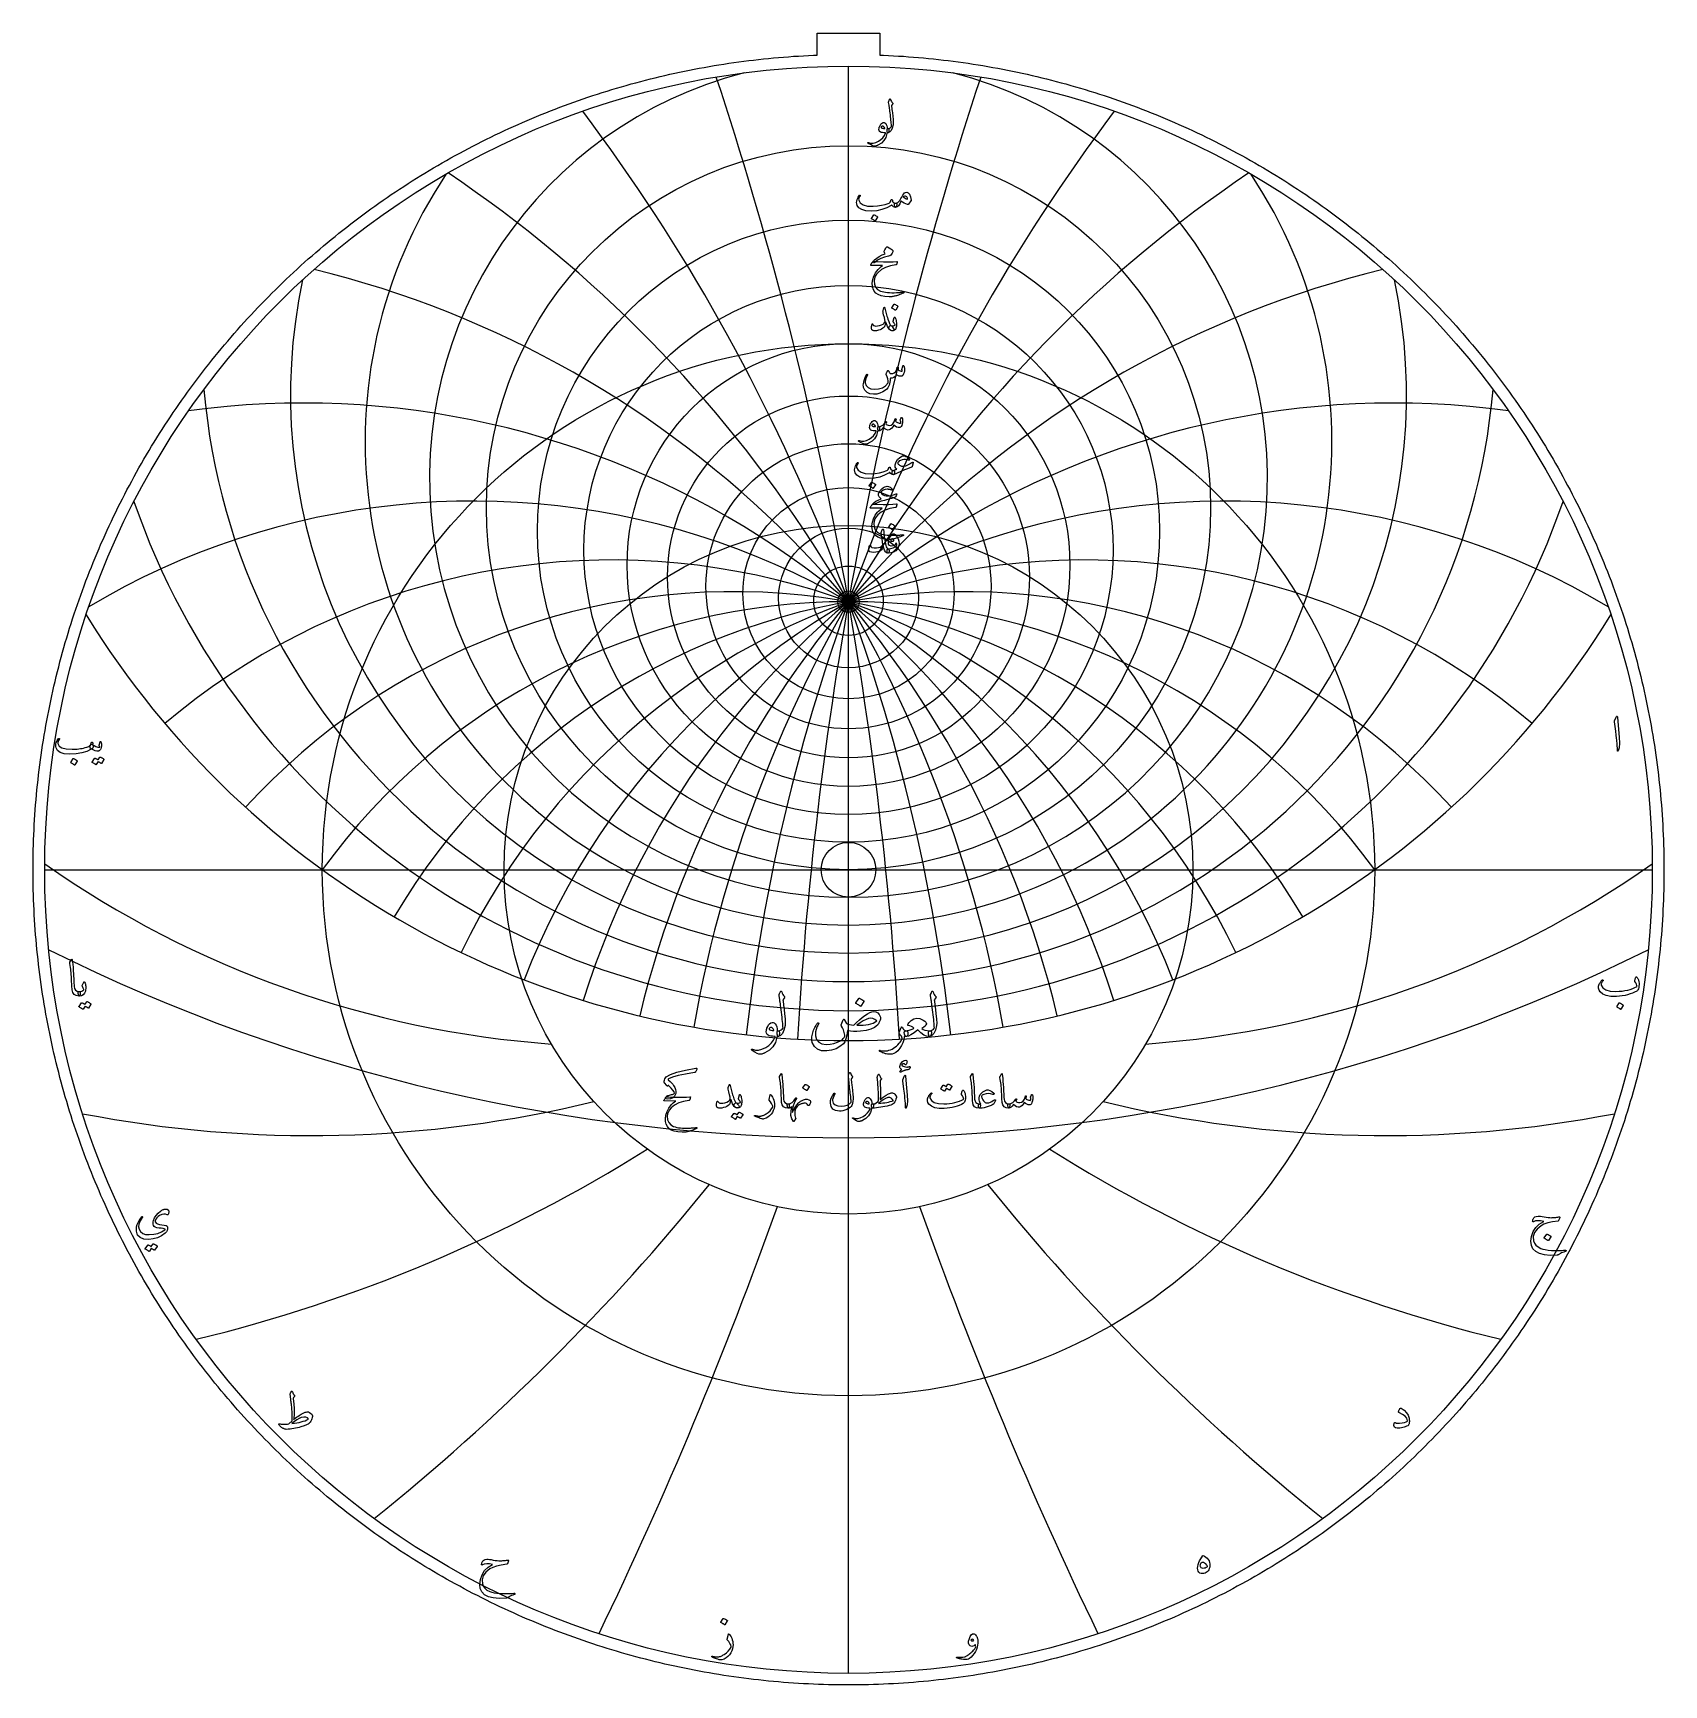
# Model space of a CAD drawing. Header units: millimetres. Extents: x -69 to 69, y -69 to 71.
import ezdxf

# ---------------------------------------------------------------- set-up
doc = ezdxf.new("R2010")
doc.units = ezdxf.units.MM
for name, color, linetype in [('CUT_INNER', 6, 'Continuous'), ('CUT_OUTER', 1, 'Continuous'), ('ENGRAVE', 7, 'Continuous'), ('ENGRAVE_FINE', 8, 'Continuous'), ('TEXT', 5, 'Continuous')]:
    doc.layers.add(name, color=color, linetype=linetype)

msp = doc.modelspace()

# ---------------------------------------------------------------- linework, layer by layer
at = {"layer": 'CUT_INNER'}
msp.add_circle((0, 0), 2.315, dxfattribs=at)
at = {"layer": 'CUT_OUTER'}
msp.add_lwpolyline([(68.9312, -0.423), (68.9273, -0.8459), (68.9208, -1.2688), (68.9117, -1.6917), (68.9001, -2.1145), (68.8858, -2.5372), (68.8689, -2.9598), (68.8495, -3.3824), (68.8274, -3.8047), (68.8028, -4.227), (68.7755, -4.6491), (68.7457, -5.071), (68.7133, -5.4927), (68.6783, -5.9142), (68.6407, -6.3355), (68.6006, -6.7566), (68.5578, -7.1774), (68.5125, -7.5979), (68.4646, -8.0181), (68.4141, -8.4381), (68.361, -8.8577), (68.3054, -9.277), (68.2472, -9.6959), (68.1864, -10.1145), (68.1231, -10.5327), (68.0572, -10.9505), (67.9887, -11.3679), (67.9177, -11.7848), (67.8441, -12.2013), (67.7679, -12.6174), (67.6892, -13.033), (67.608, -13.4481), (67.5242, -13.8626), (67.4379, -14.2767), (67.349, -14.6902), (67.2576, -15.1032), (67.1636, -15.5156), (67.0672, -15.9274), (66.9682, -16.3386), (66.8667, -16.7492), (66.7626, -17.1592), (66.6561, -17.5685), (66.5471, -17.9772), (66.4355, -18.3852), (66.3214, -18.7925), (66.2049, -19.1991), (66.0858, -19.6049), (65.9643, -20.01), (65.8403, -20.4144), (65.7138, -20.818), (65.5848, -21.2208), (65.4534, -21.6229), (65.3194, -22.0241), (65.1831, -22.4245), (65.0443, -22.824), (64.903, -23.2227), (64.7593, -23.6205), (64.6131, -24.0174), (64.4645, -24.4134), (64.3135, -24.8085), (64.1601, -25.2026), (64.0042, -25.5958), (63.846, -25.9881), (63.6853, -26.3793), (63.5223, -26.7696), (63.3568, -27.1589), (63.189, -27.5471), (63.0188, -27.9343), (62.8462, -28.3204), (62.6712, -28.7055), (62.4939, -29.0895), (62.3142, -29.4724), (62.1322, -29.8542), (61.9479, -30.2349), (61.7612, -30.6144), (61.5722, -30.9928), (61.3809, -31.37), (61.1872, -31.7461), (60.9913, -32.1209), (60.793, -32.4946), (60.5925, -32.867), (60.3897, -33.2381), (60.1846, -33.6081), (59.9773, -33.9767), (59.7677, -34.3441), (59.5558, -34.7102), (59.3417, -35.0749), (59.1254, -35.4384), (58.9068, -35.8005), (58.686, -36.1613), (58.4631, -36.5207), (58.2379, -36.8787), (58.0105, -37.2354), (57.7809, -37.5906), (57.5492, -37.9444), (57.3153, -38.2968), (57.0792, -38.6478), (56.841, -38.9973), (56.6006, -39.3453), (56.3582, -39.6919), (56.1136, -40.037), (55.8668, -40.3805), (55.618, -40.7225), (55.3671, -41.063), (55.1141, -41.402), (54.859, -41.7394), (54.6019, -42.0752), (54.3427, -42.4095), (54.0814, -42.7421), (53.8182, -43.0731), (53.5529, -43.4025), (53.2855, -43.7303), (53.0162, -44.0564), (52.7449, -44.3809), (52.4716, -44.7037), (52.1963, -45.0248), (51.919, -45.3443), (51.6398, -45.662), (51.3587, -45.978), (51.0756, -46.2922), (50.7906, -46.6048), (50.5037, -46.9155), (50.2149, -47.2245), (49.9242, -47.5318), (49.6316, -47.8372), (49.3371, -48.1408), (49.0408, -48.4426), (48.7426, -48.7426), (48.4426, -49.0408), (48.1408, -49.3371), (47.8372, -49.6316), (47.5318, -49.9242), (47.2245, -50.2149), (46.9155, -50.5037), (46.6048, -50.7906), (46.2922, -51.0756), (45.978, -51.3587), (45.662, -51.6398), (45.3443, -51.919), (45.0248, -52.1963), (44.7037, -52.4716), (44.3809, -52.7449), (44.0564, -53.0162), (43.7303, -53.2855), (43.4025, -53.5529), (43.0731, -53.8182), (42.7421, -54.0814), (42.4095, -54.3427), (42.0752, -54.6019), (41.7394, -54.859), (41.402, -55.1141), (41.063, -55.3671), (40.7225, -55.618), (40.3805, -55.8668), (40.037, -56.1136), (39.6919, -56.3582), (39.3453, -56.6006), (38.9973, -56.841), (38.6478, -57.0792), (38.2968, -57.3153), (37.9444, -57.5492), (37.5906, -57.7809), (37.2354, -58.0105), (36.8787, -58.2379), (36.5207, -58.4631), (36.1613, -58.686), (35.8005, -58.9068), (35.4384, -59.1254), (35.0749, -59.3417), (34.7102, -59.5558), (34.3441, -59.7677), (33.9767, -59.9773), (33.6081, -60.1846), (33.2381, -60.3897), (32.867, -60.5925), (32.4946, -60.793), (32.1209, -60.9913), (31.7461, -61.1872), (31.37, -61.3809), (30.9928, -61.5722), (30.6144, -61.7612), (30.2349, -61.9479), (29.8542, -62.1322), (29.4724, -62.3142), (29.0895, -62.4939), (28.7055, -62.6712), (28.3204, -62.8462), (27.9343, -63.0188), (27.5471, -63.189), (27.1589, -63.3568), (26.7696, -63.5223), (26.3793, -63.6853), (25.9881, -63.846), (25.5958, -64.0042), (25.2026, -64.1601), (24.8085, -64.3135), (24.4134, -64.4645), (24.0174, -64.6131), (23.6205, -64.7593), (23.2227, -64.903), (22.824, -65.0443), (22.4245, -65.1831), (22.0241, -65.3194), (21.6229, -65.4534), (21.2208, -65.5848), (20.818, -65.7138), (20.4144, -65.8403), (20.01, -65.9643), (19.6049, -66.0858), (19.1991, -66.2049), (18.7925, -66.3214), (18.3852, -66.4355), (17.9772, -66.5471), (17.5685, -66.6561), (17.1592, -66.7626), (16.7492, -66.8667), (16.3386, -66.9682), (15.9274, -67.0672), (15.5156, -67.1636), (15.1032, -67.2576), (14.6902, -67.349), (14.2767, -67.4379), (13.8626, -67.5242), (13.4481, -67.608), (13.033, -67.6892), (12.6174, -67.7679), (12.2013, -67.8441), (11.7848, -67.9177), (11.3679, -67.9887), (10.9505, -68.0572), (10.5327, -68.1231), (10.1145, -68.1864), (9.6959, -68.2472), (9.277, -68.3054), (8.8577, -68.361), (8.4381, -68.4141), (8.0181, -68.4646), (7.5979, -68.5125), (7.1774, -68.5578), (6.7566, -68.6006), (6.3355, -68.6407), (5.9142, -68.6783), (5.4927, -68.7133), (5.071, -68.7457), (4.6491, -68.7755), (4.227, -68.8028), (3.8047, -68.8274), (3.3824, -68.8495), (2.9598, -68.8689), (2.5372, -68.8858), (2.1145, -68.9001), (1.6917, -68.9117), (1.2688, -68.9208), (0.8459, -68.9273), (0.423, -68.9312), (0, -68.9325), (-0.423, -68.9312), (-0.8459, -68.9273), (-1.2688, -68.9208), (-1.6917, -68.9117), (-2.1145, -68.9001), (-2.5372, -68.8858), (-2.9598, -68.8689), (-3.3824, -68.8495), (-3.8047, -68.8274), (-4.227, -68.8028), (-4.6491, -68.7755), (-5.071, -68.7457), (-5.4927, -68.7133), (-5.9142, -68.6783), (-6.3355, -68.6407), (-6.7566, -68.6006), (-7.1774, -68.5578), (-7.5979, -68.5125), (-8.0181, -68.4646), (-8.4381, -68.4141), (-8.8577, -68.361), (-9.277, -68.3054), (-9.6959, -68.2472), (-10.1145, -68.1864), (-10.5327, -68.1231), (-10.9505, -68.0572), (-11.3679, -67.9887), (-11.7848, -67.9177), (-12.2013, -67.8441), (-12.6174, -67.7679), (-13.033, -67.6892), (-13.4481, -67.608), (-13.8626, -67.5242), (-14.2767, -67.4379), (-14.6902, -67.349), (-15.1032, -67.2576), (-15.5156, -67.1636), (-15.9274, -67.0672), (-16.3386, -66.9682), (-16.7492, -66.8667), (-17.1592, -66.7626), (-17.5685, -66.6561), (-17.9772, -66.5471), (-18.3852, -66.4355), (-18.7925, -66.3214), (-19.1991, -66.2049), (-19.6049, -66.0858), (-20.01, -65.9643), (-20.4144, -65.8403), (-20.818, -65.7138), (-21.2208, -65.5848), (-21.6229, -65.4534), (-22.0241, -65.3194), (-22.4245, -65.1831), (-22.824, -65.0443), (-23.2227, -64.903), (-23.6205, -64.7593), (-24.0174, -64.6131), (-24.4134, -64.4645), (-24.8085, -64.3135), (-25.2026, -64.1601), (-25.5958, -64.0042), (-25.9881, -63.846), (-26.3793, -63.6853), (-26.7696, -63.5223), (-27.1589, -63.3568), (-27.5471, -63.189), (-27.9343, -63.0188), (-28.3204, -62.8462), (-28.7055, -62.6712), (-29.0895, -62.4939), (-29.4724, -62.3142), (-29.8542, -62.1322), (-30.2349, -61.9479), (-30.6144, -61.7612), (-30.9928, -61.5722), (-31.37, -61.3809), (-31.7461, -61.1872), (-32.1209, -60.9913), (-32.4946, -60.793), (-32.867, -60.5925), (-33.2381, -60.3897), (-33.6081, -60.1846), (-33.9767, -59.9773), (-34.3441, -59.7677), (-34.7102, -59.5558), (-35.0749, -59.3417), (-35.4384, -59.1254), (-35.8005, -58.9068), (-36.1613, -58.686), (-36.5207, -58.4631), (-36.8787, -58.2379), (-37.2354, -58.0105), (-37.5906, -57.7809), (-37.9444, -57.5492), (-38.2968, -57.3153), (-38.6478, -57.0792), (-38.9973, -56.841), (-39.3453, -56.6006), (-39.6919, -56.3582), (-40.037, -56.1136), (-40.3805, -55.8668), (-40.7225, -55.618), (-41.063, -55.3671), (-41.402, -55.1141), (-41.7394, -54.859), (-42.0752, -54.6019), (-42.4095, -54.3427), (-42.7421, -54.0814), (-43.0731, -53.8182), (-43.4025, -53.5529), (-43.7303, -53.2855), (-44.0564, -53.0162), (-44.3809, -52.7449), (-44.7037, -52.4716), (-45.0248, -52.1963), (-45.3443, -51.919), (-45.662, -51.6398), (-45.978, -51.3587), (-46.2922, -51.0756), (-46.6048, -50.7906), (-46.9155, -50.5037), (-47.2245, -50.2149), (-47.5318, -49.9242), (-47.8372, -49.6316), (-48.1408, -49.3371), (-48.4426, -49.0408), (-48.7426, -48.7426), (-49.0408, -48.4426), (-49.3371, -48.1408), (-49.6316, -47.8372), (-49.9242, -47.5318), (-50.2149, -47.2245), (-50.5037, -46.9155), (-50.7906, -46.6048), (-51.0756, -46.2922), (-51.3587, -45.978), (-51.6398, -45.662), (-51.919, -45.3443), (-52.1963, -45.0248), (-52.4716, -44.7037), (-52.7449, -44.3809), (-53.0162, -44.0564), (-53.2855, -43.7303), (-53.5529, -43.4025), (-53.8182, -43.0731), (-54.0814, -42.7421), (-54.3427, -42.4095), (-54.6019, -42.0752), (-54.859, -41.7394), (-55.1141, -41.402), (-55.3671, -41.063), (-55.618, -40.7225), (-55.8668, -40.3805), (-56.1136, -40.037), (-56.3582, -39.6919), (-56.6006, -39.3453), (-56.841, -38.9973), (-57.0792, -38.6478), (-57.3153, -38.2968), (-57.5492, -37.9444), (-57.7809, -37.5906), (-58.0105, -37.2354), (-58.2379, -36.8787), (-58.4631, -36.5207), (-58.686, -36.1613), (-58.9068, -35.8005), (-59.1254, -35.4384), (-59.3417, -35.0749), (-59.5558, -34.7102), (-59.7677, -34.3441), (-59.9773, -33.9767), (-60.1846, -33.6081), (-60.3897, -33.2381), (-60.5925, -32.867), (-60.793, -32.4946), (-60.9913, -32.1209), (-61.1872, -31.7461), (-61.3809, -31.37), (-61.5722, -30.9928), (-61.7612, -30.6144), (-61.9479, -30.2349), (-62.1322, -29.8542), (-62.3142, -29.4724), (-62.4939, -29.0895), (-62.6712, -28.7055), (-62.8462, -28.3204), (-63.0188, -27.9343), (-63.189, -27.5471), (-63.3568, -27.1589), (-63.5223, -26.7696), (-63.6853, -26.3793), (-63.846, -25.9881), (-64.0042, -25.5958), (-64.1601, -25.2026), (-64.3135, -24.8085), (-64.4645, -24.4134), (-64.6131, -24.0174), (-64.7593, -23.6205), (-64.903, -23.2227), (-65.0443, -22.824), (-65.1831, -22.4245), (-65.3194, -22.0241), (-65.4534, -21.6229), (-65.5848, -21.2208), (-65.7138, -20.818), (-65.8403, -20.4144), (-65.9643, -20.01), (-66.0858, -19.6049), (-66.2049, -19.1991), (-66.3214, -18.7925), (-66.4355, -18.3852), (-66.5471, -17.9772), (-66.6561, -17.5685), (-66.7626, -17.1592), (-66.8667, -16.7492), (-66.9682, -16.3386), (-67.0672, -15.9274), (-67.1636, -15.5156), (-67.2576, -15.1032), (-67.349, -14.6902), (-67.4379, -14.2767), (-67.5242, -13.8626), (-67.608, -13.4481), (-67.6892, -13.033), (-67.7679, -12.6174), (-67.8441, -12.2013), (-67.9177, -11.7848), (-67.9887, -11.3679), (-68.0572, -10.9505), (-68.1231, -10.5327), (-68.1864, -10.1145), (-68.2472, -9.6959), (-68.3054, -9.277), (-68.361, -8.8577), (-68.4141, -8.4381), (-68.4646, -8.0181), (-68.5125, -7.5979), (-68.5578, -7.1774), (-68.6006, -6.7566), (-68.6407, -6.3355), (-68.6783, -5.9142), (-68.7133, -5.4927), (-68.7457, -5.071), (-68.7755, -4.6491), (-68.8028, -4.227), (-68.8274, -3.8047), (-68.8495, -3.3824), (-68.8689, -2.9598), (-68.8858, -2.5372), (-68.9001, -2.1145), (-68.9117, -1.6917), (-68.9208, -1.2688), (-68.9273, -0.8459), (-68.9312, -0.423), (-68.9325, 0), (-68.9312, 0.423), (-68.9273, 0.8459), (-68.9208, 1.2688), (-68.9117, 1.6917), (-68.9001, 2.1145), (-68.8858, 2.5372), (-68.8689, 2.9598), (-68.8495, 3.3824), (-68.8274, 3.8047), (-68.8028, 4.227), (-68.7755, 4.6491), (-68.7457, 5.071), (-68.7133, 5.4927), (-68.6783, 5.9142), (-68.6407, 6.3355), (-68.6006, 6.7566), (-68.5578, 7.1774), (-68.5125, 7.5979), (-68.4646, 8.0181), (-68.4141, 8.4381), (-68.361, 8.8577), (-68.3054, 9.277), (-68.2472, 9.6959), (-68.1864, 10.1145), (-68.1231, 10.5327), (-68.0572, 10.9505), (-67.9887, 11.3679), (-67.9177, 11.7848), (-67.8441, 12.2013), (-67.7679, 12.6174), (-67.6892, 13.033), (-67.608, 13.4481), (-67.5242, 13.8626), (-67.4379, 14.2767), (-67.349, 14.6902), (-67.2576, 15.1032), (-67.1636, 15.5156), (-67.0672, 15.9274), (-66.9682, 16.3386), (-66.8667, 16.7492), (-66.7626, 17.1592), (-66.6561, 17.5685), (-66.5471, 17.9772), (-66.4355, 18.3852), (-66.3214, 18.7925), (-66.2049, 19.1991), (-66.0858, 19.6049), (-65.9643, 20.01), (-65.8403, 20.4144), (-65.7138, 20.818), (-65.5848, 21.2208), (-65.4534, 21.6229), (-65.3194, 22.0241), (-65.1831, 22.4245), (-65.0443, 22.824), (-64.903, 23.2227), (-64.7593, 23.6205), (-64.6131, 24.0174), (-64.4645, 24.4134), (-64.3135, 24.8085), (-64.1601, 25.2026), (-64.0042, 25.5958), (-63.846, 25.9881), (-63.6853, 26.3793), (-63.5223, 26.7696), (-63.3568, 27.1589), (-63.189, 27.5471), (-63.0188, 27.9343), (-62.8462, 28.3204), (-62.6712, 28.7055), (-62.4939, 29.0895), (-62.3142, 29.4724), (-62.1322, 29.8542), (-61.9479, 30.2349), (-61.7612, 30.6144), (-61.5722, 30.9928), (-61.3809, 31.37), (-61.1872, 31.7461), (-60.9913, 32.1209), (-60.793, 32.4946), (-60.5925, 32.867), (-60.3897, 33.2381), (-60.1846, 33.6081), (-59.9773, 33.9767), (-59.7677, 34.3441), (-59.5558, 34.7102), (-59.3417, 35.0749), (-59.1254, 35.4384), (-58.9068, 35.8005), (-58.686, 36.1613), (-58.4631, 36.5207), (-58.2379, 36.8787), (-58.0105, 37.2354), (-57.7809, 37.5906), (-57.5492, 37.9444), (-57.3153, 38.2968), (-57.0792, 38.6478), (-56.841, 38.9973), (-56.6006, 39.3453), (-56.3582, 39.6919), (-56.1136, 40.037), (-55.8668, 40.3805), (-55.618, 40.7225), (-55.3671, 41.063), (-55.1141, 41.402), (-54.859, 41.7394), (-54.6019, 42.0752), (-54.3427, 42.4095), (-54.0814, 42.7421), (-53.8182, 43.0731), (-53.5529, 43.4025), (-53.2855, 43.7303), (-53.0162, 44.0564), (-52.7449, 44.3809), (-52.4716, 44.7037), (-52.1963, 45.0248), (-51.919, 45.3443), (-51.6398, 45.662), (-51.3587, 45.978), (-51.0756, 46.2922), (-50.7906, 46.6048), (-50.5037, 46.9155), (-50.2149, 47.2245), (-49.9242, 47.5318), (-49.6316, 47.8372), (-49.3371, 48.1408), (-49.0408, 48.4426), (-48.7426, 48.7426), (-48.4426, 49.0408), (-48.1408, 49.3371), (-47.8372, 49.6316), (-47.5318, 49.9242), (-47.2245, 50.2149), (-46.9155, 50.5037), (-46.6048, 50.7906), (-46.2922, 51.0756), (-45.978, 51.3587), (-45.662, 51.6398), (-45.3443, 51.919), (-45.0248, 52.1963), (-44.7037, 52.4716), (-44.3809, 52.7449), (-44.0564, 53.0162), (-43.7303, 53.2855), (-43.4025, 53.5529), (-43.0731, 53.8182), (-42.7421, 54.0814), (-42.4095, 54.3427), (-42.0752, 54.6019), (-41.7394, 54.859), (-41.402, 55.1141), (-41.063, 55.3671), (-40.7225, 55.618), (-40.3805, 55.8668), (-40.037, 56.1136), (-39.6919, 56.3582), (-39.3453, 56.6006), (-38.9973, 56.841), (-38.6478, 57.0792), (-38.2968, 57.3153), (-37.9444, 57.5492), (-37.5906, 57.7809), (-37.2354, 58.0105), (-36.8787, 58.2379), (-36.5207, 58.4631), (-36.1613, 58.686), (-35.8005, 58.9068), (-35.4384, 59.1254), (-35.0749, 59.3417), (-34.7102, 59.5558), (-34.3441, 59.7677), (-33.9767, 59.9773), (-33.6081, 60.1846), (-33.2381, 60.3897), (-32.867, 60.5925), (-32.4946, 60.793), (-32.1209, 60.9913), (-31.7461, 61.1872), (-31.37, 61.3809), (-30.9928, 61.5722), (-30.6144, 61.7612), (-30.2349, 61.9479), (-29.8542, 62.1322), (-29.4724, 62.3142), (-29.0895, 62.4939), (-28.7055, 62.6712), (-28.3204, 62.8462), (-27.9343, 63.0188), (-27.5471, 63.189), (-27.1589, 63.3568), (-26.7696, 63.5223), (-26.3793, 63.6853), (-25.9881, 63.846), (-25.5958, 64.0042), (-25.2026, 64.1601), (-24.8085, 64.3135), (-24.4134, 64.4645), (-24.0174, 64.6131), (-23.6205, 64.7593), (-23.2227, 64.903), (-22.824, 65.0443), (-22.4245, 65.1831), (-22.0241, 65.3194), (-21.6229, 65.4534), (-21.2208, 65.5848), (-20.818, 65.7138), (-20.4144, 65.8403), (-20.01, 65.9643), (-19.6049, 66.0858), (-19.1991, 66.2049), (-18.7925, 66.3214), (-18.3852, 66.4355), (-17.9772, 66.5471), (-17.5685, 66.6561), (-17.1592, 66.7626), (-16.7492, 66.8667), (-16.3386, 66.9682), (-15.9274, 67.0672), (-15.5156, 67.1636), (-15.1032, 67.2576), (-14.6902, 67.349), (-14.2767, 67.4379), (-13.8626, 67.5242), (-13.4481, 67.608), (-13.033, 67.6892), (-12.6174, 67.7679), (-12.2013, 67.8441), (-11.7848, 67.9177), (-11.3679, 67.9887), (-10.9505, 68.0572), (-10.5327, 68.1231), (-10.1145, 68.1864), (-9.6959, 68.2472), (-9.277, 68.3054), (-8.8577, 68.361), (-8.4381, 68.4141), (-8.0181, 68.4646), (-7.5979, 68.5125), (-7.1774, 68.5578), (-6.7566, 68.6006), (-6.3355, 68.6407), (-5.9142, 68.6783), (-5.4927, 68.7133), (-5.071, 68.7457), (-4.6491, 68.7755), (-4.227, 68.8028), (-3.8047, 68.8274), (-3.3824, 68.8495), (-2.9598, 68.8689), (-2.6425, 68.8816), (-2.6425, 70.7445), (2.6425, 70.7445), (2.6425, 68.8816), (2.9598, 68.8689), (3.3824, 68.8495), (3.8047, 68.8274), (4.227, 68.8028), (4.6491, 68.7755), (5.071, 68.7457), (5.4927, 68.7133), (5.9142, 68.6783), (6.3355, 68.6407), (6.7566, 68.6006), (7.1774, 68.5578), (7.5979, 68.5125), (8.0181, 68.4646), (8.4381, 68.4141), (8.8577, 68.361), (9.277, 68.3054), (9.6959, 68.2472), (10.1145, 68.1864), (10.5327, 68.1231), (10.9505, 68.0572), (11.3679, 67.9887), (11.7848, 67.9177), (12.2013, 67.8441), (12.6174, 67.7679), (13.033, 67.6892), (13.4481, 67.608), (13.8626, 67.5242), (14.2767, 67.4379), (14.6902, 67.349), (15.1032, 67.2576), (15.5156, 67.1636), (15.9274, 67.0672), (16.3386, 66.9682), (16.7492, 66.8667), (17.1592, 66.7626), (17.5685, 66.6561), (17.9772, 66.5471), (18.3852, 66.4355), (18.7925, 66.3214), (19.1991, 66.2049), (19.6049, 66.0858), (20.01, 65.9643), (20.4144, 65.8403), (20.818, 65.7138), (21.2208, 65.5848), (21.6229, 65.4534), (22.0241, 65.3194), (22.4245, 65.1831), (22.824, 65.0443), (23.2227, 64.903), (23.6205, 64.7593), (24.0174, 64.6131), (24.4134, 64.4645), (24.8085, 64.3135), (25.2026, 64.1601), (25.5958, 64.0042), (25.9881, 63.846), (26.3793, 63.6853), (26.7696, 63.5223), (27.1589, 63.3568), (27.5471, 63.189), (27.9343, 63.0188), (28.3204, 62.8462), (28.7055, 62.6712), (29.0895, 62.4939), (29.4724, 62.3142), (29.8542, 62.1322), (30.2349, 61.9479), (30.6144, 61.7612), (30.9928, 61.5722), (31.37, 61.3809), (31.7461, 61.1872), (32.1209, 60.9913), (32.4946, 60.793), (32.867, 60.5925), (33.2381, 60.3897), (33.6081, 60.1846), (33.9767, 59.9773), (34.3441, 59.7677), (34.7102, 59.5558), (35.0749, 59.3417), (35.4384, 59.1254), (35.8005, 58.9068), (36.1613, 58.686), (36.5207, 58.4631), (36.8787, 58.2379), (37.2354, 58.0105), (37.5906, 57.7809), (37.9444, 57.5492), (38.2968, 57.3153), (38.6478, 57.0792), (38.9973, 56.841), (39.3453, 56.6006), (39.6919, 56.3582), (40.037, 56.1136), (40.3805, 55.8668), (40.7225, 55.618), (41.063, 55.3671), (41.402, 55.1141), (41.7394, 54.859), (42.0752, 54.6019), (42.4095, 54.3427), (42.7421, 54.0814), (43.0731, 53.8182), (43.4025, 53.5529), (43.7303, 53.2855), (44.0564, 53.0162), (44.3809, 52.7449), (44.7037, 52.4716), (45.0248, 52.1963), (45.3443, 51.919), (45.662, 51.6398), (45.978, 51.3587), (46.2922, 51.0756), (46.6048, 50.7906), (46.9155, 50.5037), (47.2245, 50.2149), (47.5318, 49.9242), (47.8372, 49.6316), (48.1408, 49.3371), (48.4426, 49.0408), (48.7426, 48.7426), (49.0408, 48.4426), (49.3371, 48.1408), (49.6316, 47.8372), (49.9242, 47.5318), (50.2149, 47.2245), (50.5037, 46.9155), (50.7906, 46.6048), (51.0756, 46.2922), (51.3587, 45.978), (51.6398, 45.662), (51.919, 45.3443), (52.1963, 45.0248), (52.4716, 44.7037), (52.7449, 44.3809), (53.0162, 44.0564), (53.2855, 43.7303), (53.5529, 43.4025), (53.8182, 43.0731), (54.0814, 42.7421), (54.3427, 42.4095), (54.6019, 42.0752), (54.859, 41.7394), (55.1141, 41.402), (55.3671, 41.063), (55.618, 40.7225), (55.8668, 40.3805), (56.1136, 40.037), (56.3582, 39.6919), (56.6006, 39.3453), (56.841, 38.9973), (57.0792, 38.6478), (57.3153, 38.2968), (57.5492, 37.9444), (57.7809, 37.5906), (58.0105, 37.2354), (58.2379, 36.8787), (58.4631, 36.5207), (58.686, 36.1613), (58.9068, 35.8005), (59.1254, 35.4384), (59.3417, 35.0749), (59.5558, 34.7102), (59.7677, 34.3441), (59.9773, 33.9767), (60.1846, 33.6081), (60.3897, 33.2381), (60.5925, 32.867), (60.793, 32.4946), (60.9913, 32.1209), (61.1872, 31.7461), (61.3809, 31.37), (61.5722, 30.9928), (61.7612, 30.6144), (61.9479, 30.2349), (62.1322, 29.8542), (62.3142, 29.4724), (62.4939, 29.0895), (62.6712, 28.7055), (62.8462, 28.3204), (63.0188, 27.9343), (63.189, 27.5471), (63.3568, 27.1589), (63.5223, 26.7696), (63.6853, 26.3793), (63.846, 25.9881), (64.0042, 25.5958), (64.1601, 25.2026), (64.3135, 24.8085), (64.4645, 24.4134), (64.6131, 24.0174), (64.7593, 23.6205), (64.903, 23.2227), (65.0443, 22.824), (65.1831, 22.4245), (65.3194, 22.0241), (65.4534, 21.6229), (65.5848, 21.2208), (65.7138, 20.818), (65.8403, 20.4144), (65.9643, 20.01), (66.0858, 19.6049), (66.2049, 19.1991), (66.3214, 18.7925), (66.4355, 18.3852), (66.5471, 17.9772), (66.6561, 17.5685), (66.7626, 17.1592), (66.8667, 16.7492), (66.9682, 16.3386), (67.0672, 15.9274), (67.1636, 15.5156), (67.2576, 15.1032), (67.349, 14.6902), (67.4379, 14.2767), (67.5242, 13.8626), (67.608, 13.4481), (67.6892, 13.033), (67.7679, 12.6174), (67.8441, 12.2013), (67.9177, 11.7848), (67.9887, 11.3679), (68.0572, 10.9505), (68.1231, 10.5327), (68.1864, 10.1145), (68.2472, 9.6959), (68.3054, 9.277), (68.361, 8.8577), (68.4141, 8.4381), (68.4646, 8.0181), (68.5125, 7.5979), (68.5578, 7.1774), (68.6006, 6.7566), (68.6407, 6.3355), (68.6783, 5.9142), (68.7133, 5.4927), (68.7457, 5.071), (68.7755, 4.6491), (68.8028, 4.227), (68.8274, 3.8047), (68.8495, 3.3824), (68.8689, 2.9598), (68.8858, 2.5372), (68.9001, 2.1145), (68.9117, 1.6917), (68.9208, 1.2688), (68.9273, 0.8459), (68.9312, 0.423), (68.9325, 0)], close=True, dxfattribs=at)
at = {"layer": 'ENGRAVE'}
for points in [[(0, -67.95), (0, 67.95)], [(-67.95, 0), (67.95, 0)], [(0, -67.95), (0, -29.1157)]]:
    msp.add_lwpolyline(points, dxfattribs=at)
for centre, radius in [((0, 0), 67.95), ((0, 30.6103), 30.6103), ((0, 28.6292), 26.2982), ((0, 27.0371), 22.3622), ((0, 0), 44.4794), ((0, 25.7621), 18.7173), ((0, 24.7519), 15.2975), ((0, 23.9684), 12.0502), ((0, 23.3842), 8.932), ((0, 0), 29.1157), ((0, 22.9796), 5.9056), ((0, 22.7418), 2.9383), ((0, 22.6634), 0.906)]:
    msp.add_circle(centre, radius, dxfattribs=at)
for centre, radius, start, end in [((0, 33.0806), 35.4116, 104.436571, 75.563429), ((0, 36.1828), 40.8577, 146.343028, 33.656972), ((0, 40.1254), 47.1702, 168.076059, 11.923941), ((0, 45.2239), 54.6783, 184.845211, 355.154789), ((0, 51.9772), 63.8954, 199.041634, 340.958366), ((0, -32.3161), 54.9795, 36, 144), ((0, -32.3161), 54.9795, 36, 144), ((0, 61.2206), 75.6728, 211.615649, 328.384351), ((-18.9129, 70.5838), 85.5464, 235.026154, 265.845624), ((18.9129, 70.5838), 85.5464, 274.154376, 304.973846), ((-45.4725, 78.7607), 101.2394, 259.026824, 283.6824), ((45.4725, 78.7607), 101.2394, 256.3176, 280.973176), ((-85.4541, 85.4541), 128.7759, 283.613701, 302.105382), ((85.4541, 85.4541), 128.7759, 237.894618, 256.386299), ((-156.6107, 90.4192), 186.2283, 308.729876, 321.057664), ((156.6107, 90.4192), 186.2283, 218.942336, 231.270124), ((-348.8479, 93.4735), 363.8826, 334.253386, 340.41728), ((348.8479, 93.4735), 363.8826, 199.58272, 205.746614)]:
    msp.add_arc(centre, radius, start, end, dxfattribs=at)
at = {"layer": 'ENGRAVE_FINE'}
for centre, radius, start, end in [((-311.8042, -32.3161), 316.6143, 3.256593, 18.285878), ((-311.8042, -32.3161), 316.6143, 3.256593, 18.285878), ((311.8042, -32.3161), 316.6143, 161.714122, 176.743407), ((311.8042, -32.3161), 316.6143, 161.714122, 176.743407), ((-151.0549, -32.3161), 160.7493, 6.558023, 36.869498), ((-151.0549, -32.3161), 160.7493, 6.558023, 36.869498), ((151.0549, -32.3161), 160.7493, 143.130502, 173.441977), ((151.0549, -32.3161), 160.7493, 143.130502, 173.441977), ((-95.2273, -32.3161), 109.959, 9.951474, 56.069558), ((-95.2273, -32.3161), 109.959, 9.951474, 56.069558), ((95.2273, -32.3161), 109.959, 123.930442, 170.048526), ((95.2273, -32.3161), 109.959, 123.930442, 170.048526), ((-65.522, -32.3161), 85.5329, 13.489072, 76.236453), ((-65.522, -32.3161), 85.5329, 13.489072, 76.236453), ((65.522, -32.3161), 85.5329, 103.763547, 166.510928), ((65.522, -32.3161), 85.5329, 103.763547, 166.510928), ((-46.1333, -32.3161), 71.7706, 17.231004, 97.725349), ((-46.1333, -32.3161), 71.7706, 17.231004, 97.725349), ((46.1333, -32.3161), 71.7706, 82.274651, 162.768996), ((46.1333, -32.3161), 71.7706, 82.274651, 162.768996), ((-31.7424, -32.3161), 63.4849, 21.249547, 120.755909), ((-31.7424, -32.3161), 63.4849, 21.249547, 120.755909), ((31.7424, -32.3161), 63.4849, 59.244091, 158.750453), ((31.7424, -32.3161), 63.4849, 59.244091, 158.750453), ((-20.0109, -32.3161), 58.508, 25.634518, 130.214249), ((-20.0109, -32.3161), 58.508, 25.634518, 130.214249), ((20.0109, -32.3161), 58.508, 49.785751, 154.365482), ((20.0109, -32.3161), 58.508, 49.785751, 154.365482), ((-9.6944, -32.3161), 55.8276, 30.500929, 137.66478), ((-9.6944, -32.3161), 55.8276, 30.500929, 137.66478), ((9.6944, -32.3161), 55.8276, 42.33522, 149.499071), ((9.6944, -32.3161), 55.8276, 42.33522, 149.499071), ((0, 129.0841), 151.7475, 243.541053, 296.458947)]:
    msp.add_arc(centre, radius, start, end, dxfattribs=at)
at = {"layer": 'TEXT'}
for points in [[(3.3957, 64.9525), (3.4228, 65.018), (3.4439, 65.07), (3.459, 65.1084), (3.468, 65.1333), (3.475, 65.1491), (3.4841, 65.1604), (3.4951, 65.1672), (3.5082, 65.1695), (3.523, 65.167), (3.5353, 65.1594), (3.5451, 65.1469), (3.5524, 65.1293), (3.5858, 65.0431), (3.6257, 64.9655), (3.6722, 64.8965), (3.7252, 64.8359), (3.74, 64.8166), (3.7443, 64.7947), (3.738, 64.7704), (3.7212, 64.7435), (3.6328, 64.6189), (3.6388, 64.5632), (3.6448, 64.5084), (3.6509, 64.4547), (3.6569, 64.4019), (3.6629, 64.3502), (3.6689, 64.2995), (3.675, 64.2497), (3.681, 64.201), (3.7365, 63.7499), (3.7704, 63.3973), (3.7827, 63.1431), (3.7734, 62.9874), (3.6976, 62.7048), (3.5986, 62.4961), (3.4765, 62.3613), (3.3314, 62.3002), (3.3274, 62.3002), (3.3233, 62.3002), (3.3193, 62.3002), (3.3153, 62.3002), (3.2914, 62.3228), (3.2761, 62.3746), (3.2693, 62.4554), (3.2711, 62.5654), (3.2749, 62.6061), (3.2862, 62.6358), (3.305, 62.6544), (3.3314, 62.6619), (3.4333, 62.6822), (3.5182, 62.7192), (3.5861, 62.7727), (3.6368, 62.8427), (3.6334, 62.9269), (3.6272, 63.0226), (3.6183, 63.1298), (3.6066, 63.2486), (3.5925, 63.3785), (3.576, 63.5188), (3.5573, 63.6698), (3.5363, 63.8313), (3.517, 63.99), (3.4992, 64.1327), (3.4828, 64.2593), (3.468, 64.3698), (3.4552, 64.4642), (3.4449, 64.5426), (3.4371, 64.6049), (3.4318, 64.6511), (3.3917, 64.8801), (3.3904, 64.9027), (3.3907, 64.9223), (3.3924, 64.9389), (3.3957, 64.9525)], [(3.251, 62.256), (3.1568, 61.9252), (2.9988, 61.6482), (2.7771, 61.4249), (2.4915, 61.2554), (2.4516, 61.2382), (2.4121, 61.2228), (2.3732, 61.2091), (2.3348, 61.1971), (2.2971, 61.1872), (2.2604, 61.1796), (2.2248, 61.1742), (2.1901, 61.171), (2.1037, 61.1833), (1.9892, 61.2283), (1.8465, 61.3059), (1.6757, 61.4161), (1.6574, 61.432), (1.6466, 61.4473), (1.6433, 61.4621), (1.6476, 61.4764), (1.6571, 61.4875), (1.6697, 61.4925), (1.6853, 61.4915), (1.7039, 61.4845), (1.8814, 61.4269), (2.0806, 61.4272), (2.3014, 61.4852), (2.5437, 61.601), (2.7417, 61.7354), (2.9054, 61.8933), (3.035, 62.0749), (3.1304, 62.2801), (3.1297, 62.2874), (3.1274, 62.2932), (3.1237, 62.2975), (3.1184, 62.3002), (2.98, 62.3083), (2.8622, 62.3243), (2.765, 62.3484), (2.6884, 62.3806), (2.6291, 62.4303), (2.592, 62.4991), (2.5769, 62.587), (2.5839, 62.694), (2.5862, 62.7082), (2.5889, 62.7227), (2.5922, 62.7374), (2.596, 62.7523), (2.6003, 62.7678), (2.605, 62.784), (2.6103, 62.8009), (2.6161, 62.8186), (2.6633, 62.9334), (2.7206, 63.0286), (2.7879, 63.1042), (2.8652, 63.1602), (2.9443, 63.1908), (3.0169, 63.1903), (3.083, 63.1587), (3.1425, 63.0959), (3.1945, 63.0085), (3.2339, 62.907), (3.2608, 62.7915), (3.2751, 62.6619), (3.283, 62.662), (3.2907, 62.6624), (3.2981, 62.663), (3.3053, 62.6639), (3.3124, 62.6648), (3.3198, 62.6654), (3.3275, 62.6658), (3.3354, 62.6659), (3.3625, 62.6601), (3.3836, 62.6428), (3.3987, 62.6139), (3.4077, 62.5735), (3.4115, 62.529), (3.4107, 62.4841), (3.4055, 62.4386), (3.3957, 62.3927), (3.3829, 62.3522), (3.3685, 62.3233), (3.3527, 62.306), (3.3354, 62.3002), (3.259, 62.3002), (3.2585, 62.2929), (3.257, 62.2831), (3.2545, 62.2708), (3.251, 62.256)], [(3.0581, 62.7061), (3.0159, 62.7797), (2.9697, 62.8317), (2.9195, 62.8621), (2.8652, 62.8709), (2.8328, 62.8623), (2.8039, 62.8488), (2.7786, 62.8302), (2.7567, 62.8066), (2.7497, 62.794), (2.7487, 62.7804), (2.7537, 62.7659), (2.7648, 62.7503), (2.8062, 62.7139), (2.8662, 62.689), (2.9448, 62.6757), (3.042, 62.6739), (3.0521, 62.676), (3.0581, 62.682), (3.0601, 62.692), (3.0581, 62.7061)], [(4.9187, 57.285), (5.0445, 57.2403), (5.1488, 57.1142), (5.2314, 56.9067), (5.2924, 56.6179), (5.2947, 56.597), (5.2934, 56.5787), (5.2887, 56.5629), (5.2804, 56.5496), (5.0594, 56.2723), (5.044, 56.2555), (5.0262, 56.2452), (5.0059, 56.2414), (4.983, 56.2442), (4.8328, 56.2954), (4.6917, 56.3607), (4.5595, 56.4401), (4.4365, 56.5335), (4.3373, 56.3032), (4.2285, 56.1387), (4.1102, 56.04), (3.9824, 56.0071), (3.9681, 56.0123), (3.9532, 56.0282), (3.9379, 56.0545), (3.9221, 56.0915), (3.8977, 56.1829), (3.889, 56.2562), (3.8957, 56.3115), (3.9181, 56.3486), (3.9311, 56.3574), (3.9462, 56.3637), (3.9633, 56.3675), (3.9824, 56.3687), (4.0738, 56.3843), (4.1632, 56.427), (4.2506, 56.4968), (4.336, 56.5938), (4.3734, 56.65), (4.4294, 56.7425), (4.504, 56.8711), (4.5972, 57.0358), (4.6701, 57.1448), (4.7479, 57.2227), (4.8308, 57.2694), (4.9187, 57.285)], [(0.9162, 57.0278), (0.9305, 57.0434), (0.9454, 57.0499), (0.9607, 57.0474), (0.9765, 57.0358), (0.9886, 57.0208), (0.9926, 57.0037), (0.9886, 56.9846), (0.9765, 56.9635), (0.9152, 56.8685), (0.876, 56.7806), (0.859, 56.6998), (0.864, 56.6259), (0.9898, 56.3833), (1.2347, 56.214), (1.5986, 56.1181), (2.0816, 56.0955), (2.44, 56.1219), (2.7838, 56.1769), (3.1131, 56.2605), (3.4278, 56.3728), (3.4833, 56.4057), (3.5293, 56.4561), (3.5657, 56.5242), (3.5926, 56.6099), (3.6016, 56.6342), (3.6167, 56.651), (3.6378, 56.6603), (3.6649, 56.6621), (3.6843, 56.6538), (3.6981, 56.637), (3.7064, 56.6116), (3.7091, 56.5777), (3.728, 56.4938), (3.7804, 56.431), (3.8666, 56.3893), (3.9864, 56.3687), (4.0296, 56.3592), (4.0587, 56.3346), (4.0738, 56.2949), (4.0748, 56.2401), (4.0602, 56.1382), (4.0407, 56.0653), (4.016, 56.0216), (3.9864, 56.0071), (3.8982, 56.0186), (3.8146, 56.0533), (3.7355, 56.1111), (3.6609, 56.1919), (3.6546, 56.1952), (3.6438, 56.1929), (3.6285, 56.1851), (3.6087, 56.1718), (3.2339, 55.9609), (2.825, 55.8102), (2.382, 55.7197), (1.9048, 55.6896), (1.4638, 55.7197), (1.1212, 55.8102), (0.877, 55.9609), (0.7314, 56.1718), (0.6982, 56.2896), (0.6872, 56.4099), (0.6982, 56.5327), (0.7314, 56.6581), (0.7761, 56.7746), (0.8218, 56.8751), (0.8685, 56.9595), (0.9162, 57.0278)], [(4.6294, 56.8912), (4.7047, 56.8284), (4.7901, 56.7766), (4.8856, 56.7359), (4.991, 56.7063), (4.9853, 56.7854), (4.9639, 56.85), (4.927, 56.8999), (4.8745, 56.9354), (4.814, 56.9537), (4.7529, 56.9524), (4.6914, 56.9316), (4.6294, 56.8912)], [(2.1338, 55.3601), (2.1389, 55.3651), (2.1459, 55.3681), (2.1549, 55.3691), (2.166, 55.3681), (2.2441, 55.3365), (2.3177, 55.2978), (2.3868, 55.2521), (2.4513, 55.1993), (2.4576, 55.1913), (2.4604, 55.1833), (2.4596, 55.1752), (2.4553, 55.1672), (2.2665, 54.8618), (2.2594, 54.8545), (2.2504, 54.8527), (2.2393, 54.8565), (2.2263, 54.8658), (2.215, 54.8738), (2.1971, 54.8859), (2.1728, 54.902), (2.1419, 54.9221), (2.104, 54.9462), (2.0585, 54.9743), (2.0055, 55.0065), (1.945, 55.0426), (1.9369, 55.0486), (1.9329, 55.0547), (1.9329, 55.0607), (1.9369, 55.0667)], [(3.3917, 51.8814), (3.0405, 51.7898), (2.7306, 51.6715), (2.4619, 51.5266), (2.2343, 51.355), (2.1994, 51.3286), (2.167, 51.3138), (2.1371, 51.3106), (2.1097, 51.3188), (2.0778, 51.3568), (2.0826, 51.4103), (2.1241, 51.4793), (2.2022, 51.564), (2.3868, 51.7172), (2.599, 51.8553), (2.8389, 51.9784), (3.1063, 52.0864), (3.03, 52.1989), (3.0157, 52.227), (3.0089, 52.2552), (3.0096, 52.2833), (3.0179, 52.3114), (3.0719, 52.4187), (3.1214, 52.5073), (3.1664, 52.5774), (3.2068, 52.6289), (3.2327, 52.6533), (3.258, 52.6661), (3.2829, 52.6673), (3.3073, 52.657), (3.4487, 52.5772), (3.5675, 52.5023), (3.6637, 52.4325), (3.7372, 52.3677), (3.7516, 52.3468), (3.7583, 52.3205), (3.7576, 52.2886), (3.7493, 52.2512), (3.7234, 52.1926), (3.682, 52.1216), (3.625, 52.0379), (3.5524, 51.9417), (3.5333, 51.9274), (3.5002, 51.9126), (3.4529, 51.8973), (3.3917, 51.8814)], [(2.4433, 51.4153), (2.9589, 51.3972), (3.4047, 51.3952), (3.7807, 51.4093), (4.0869, 51.4394), (4.0963, 51.4405), (4.1044, 51.4399), (4.1114, 51.4375), (4.117, 51.4334), (4.1211, 51.4277), (4.1235, 51.4208), (4.1242, 51.4127), (4.123, 51.4032), (4.1151, 51.3666), (4.1075, 51.3329), (4.1, 51.3023), (4.0929, 51.2746), (4.086, 51.25), (4.0793, 51.2284), (4.0729, 51.2098), (4.0668, 51.1943), (4.0537, 51.1694), (4.0386, 51.1511), (4.0216, 51.1393), (4.0025, 51.134), (3.5383, 51.0499), (3.1345, 50.918), (2.7909, 50.7384), (2.5076, 50.5111), (2.3644, 50.3476), (2.2604, 50.1746), (2.1956, 49.992), (2.17, 49.7998), (2.1946, 49.4982), (2.2926, 49.2523), (2.4639, 49.0622), (2.7085, 48.9278), (2.8353, 48.8871), (2.9747, 48.8535), (3.1267, 48.8268), (3.2912, 48.8073), (3.468, 48.7944), (3.6569, 48.7882), (3.8578, 48.7884), (4.0708, 48.7952), (4.1465, 48.7995), (4.221, 48.8042), (4.2942, 48.8095), (4.3662, 48.8153), (4.4364, 48.8216), (4.5043, 48.8284), (4.57, 48.8356), (4.6334, 48.8434), (4.6527, 48.8444), (4.6665, 48.8394), (4.6748, 48.8284), (4.6776, 48.8113), (4.6761, 48.7914), (4.6716, 48.7761), (4.664, 48.7653), (4.6535, 48.759), (4.54, 48.7111), (4.4325, 48.6676), (4.331, 48.6287), (4.2355, 48.5943), (4.1464, 48.5641), (4.0638, 48.538), (3.9877, 48.5159), (3.9181, 48.4978), (3.8527, 48.4845), (3.789, 48.4727), (3.7271, 48.4624), (3.6669, 48.4536), (3.6083, 48.4468), (3.5509, 48.4426), (3.4948, 48.4408), (3.4399, 48.4416), (3.0651, 48.4707), (2.7527, 48.534), (2.5026, 48.6314), (2.3147, 48.7631), (2.1768, 48.9276), (2.0806, 49.1197), (2.0261, 49.3395), (2.0133, 49.5869), (2.0527, 49.8938), (2.1469, 50.1916), (2.2958, 50.4805), (2.4995, 50.7603), (2.5792, 50.8449), (2.6693, 50.926), (2.77, 51.0036), (2.8813, 51.0777), (1.9088, 51.0858), (1.8855, 51.0958), (1.8757, 51.1139), (1.8794, 51.14), (1.8968, 51.1742), (1.9294, 51.2239), (1.959, 51.2686), (1.9857, 51.3083), (2.0093, 51.343), (2.0299, 51.3723), (2.0475, 51.3962), (2.062, 51.4145), (2.0736, 51.4274), (2.0997, 51.4296), (2.17, 51.4284), (2.2845, 51.4236), (2.4433, 51.4153)], [(3.0802, 47.4638), (3.1033, 47.3584), (3.1284, 47.2513), (3.1556, 47.1424), (3.1847, 47.0318), (3.2158, 46.9189), (3.249, 46.8032), (3.2842, 46.6848), (3.3213, 46.5636), (3.3964, 46.3456), (3.465, 46.1819), (3.527, 46.0724), (3.5825, 46.0171), (3.631, 45.9842), (3.68, 45.9377), (3.7295, 45.8777), (3.7794, 45.8041), (3.8267, 45.713), (3.8397, 45.6444), (3.8186, 45.5984), (3.7634, 45.5751), (3.5848, 45.5932), (3.4268, 45.7117), (3.2894, 45.9307), (3.1726, 46.2502), (3.1701, 46.2555), (3.1666, 46.2592), (3.1621, 46.2615), (3.1566, 46.2622), (3.1526, 46.2615), (3.1485, 46.2592), (3.1445, 46.2555), (3.1405, 46.2502), (3.1292, 46.1985), (3.1154, 46.1437), (3.0991, 46.0859), (3.0802, 46.0252), (3.0596, 45.9676), (3.038, 45.9197), (3.0154, 45.8812), (2.9918, 45.8524), (2.9069, 45.7783), (2.8009, 45.7127), (2.6738, 45.6557), (2.5257, 45.6072), (2.375, 45.5713), (2.2444, 45.556), (2.1338, 45.5613), (2.0434, 45.5871), (1.9661, 45.6519), (1.9309, 45.766), (1.9379, 45.9292), (1.9872, 46.1417), (1.9919, 46.1487), (1.9982, 46.1537), (2.006, 46.1568), (2.0153, 46.1578), (2.0264, 46.1565), (2.0354, 46.1527), (2.0424, 46.1465), (2.0475, 46.1377), (2.0665, 46.0932), (2.0876, 46.0563), (2.1107, 46.0269), (2.1359, 46.0051), (2.2142, 45.9759), (2.3207, 45.9689), (2.4553, 45.984), (2.6181, 46.0211), (2.7916, 46.0769), (2.9265, 46.1397), (3.0227, 46.2095), (3.0802, 46.2864), (3.0898, 46.3642), (3.0742, 46.4973), (3.0335, 46.6857), (2.9677, 46.9293), (2.9361, 47.0577), (2.9175, 47.1614), (2.9119, 47.2405), (2.9195, 47.295), (2.9958, 47.512), (3.0041, 47.5349), (3.0129, 47.5512), (3.0222, 47.561), (3.032, 47.5643), (3.0441, 47.558), (3.0561, 47.5391), (3.0682, 47.5077), (3.0802, 47.4638)], [(3.8558, 47.8094), (3.8608, 47.8144), (3.8679, 47.8174), (3.8769, 47.8184), (3.8879, 47.8174), (3.9661, 47.7858), (4.0396, 47.7471), (4.1087, 47.7014), (4.1733, 47.6486), (4.1795, 47.6406), (4.1823, 47.6326), (4.1816, 47.6245), (4.1773, 47.6165), (3.9884, 47.3111), (3.9814, 47.3038), (3.9723, 47.302), (3.9613, 47.3058), (3.9482, 47.3151), (3.9369, 47.3231), (3.9191, 47.3352), (3.8947, 47.3513), (3.8638, 47.3714), (3.8259, 47.3955), (3.7804, 47.4236), (3.7275, 47.4558), (3.6669, 47.4919), (3.6589, 47.4979), (3.6549, 47.504), (3.6549, 47.51), (3.6589, 47.516)], [(3.892, 46.1658), (3.8684, 46.2052), (3.8458, 46.2391), (3.8242, 46.2675), (3.8036, 46.2904), (3.7887, 46.31), (3.7804, 46.3326), (3.7787, 46.3582), (3.7835, 46.3868), (3.8679, 46.6922), (3.8797, 46.7189), (3.895, 46.7264), (3.9138, 46.7148), (3.9362, 46.6842), (3.9698, 46.6191), (3.9985, 46.5405), (4.0221, 46.4484), (4.0407, 46.3426), (4.0515, 46.2411), (4.0557, 46.1417), (4.0535, 46.0442), (4.0447, 45.9488), (4.0304, 45.8657), (4.0115, 45.7931), (3.9882, 45.731), (3.9603, 45.6796), (3.9259, 45.6414), (3.8789, 45.6112), (3.8194, 45.5891), (3.7473, 45.5751), (3.6735, 45.5723), (3.6046, 45.5841), (3.5408, 45.6105), (3.4821, 45.6514), (3.4366, 45.7034), (3.4128, 45.7629), (3.4105, 45.83), (3.4298, 45.9046), (3.4607, 45.9656), (3.4971, 46.0041), (3.5391, 46.0199), (3.5866, 46.0131), (3.6961, 45.9867), (3.7915, 45.984), (3.8729, 46.0048), (3.9402, 46.0493), (3.9417, 46.0611), (3.9342, 46.0844), (3.9176, 46.1193), (3.892, 46.1658)], [(4.5852, 42.5878), (4.5922, 42.6054), (4.6012, 42.6179), (4.6123, 42.6254), (4.6253, 42.628), (4.6422, 42.6259), (4.6565, 42.6199), (4.6683, 42.6099), (4.6776, 42.5958), (4.7004, 42.5456), (4.7168, 42.4833), (4.7266, 42.4089), (4.7298, 42.3225), (4.721, 42.1814), (4.6947, 42.0473), (4.6507, 41.9202), (4.5892, 41.8001), (4.5681, 41.7713), (4.545, 41.7489), (4.5199, 41.7331), (4.4927, 41.7238), (4.3945, 41.7175), (4.2888, 41.7348), (4.1755, 41.7758), (4.0547, 41.8403), (3.953, 41.7009), (3.8327, 41.6082), (3.6938, 41.5623), (3.5363, 41.563), (3.5312, 41.4783), (3.5238, 41.3968), (3.5141, 41.3185), (3.5022, 41.2436), (3.488, 41.1714), (3.4715, 41.1014), (3.4528, 41.0337), (3.4318, 40.9683), (3.3831, 40.8503), (3.3173, 40.7412), (3.2344, 40.6413), (3.1345, 40.5504), (2.9006, 40.3946), (2.6532, 40.2851), (2.3923, 40.2218), (2.1178, 40.2048), (1.8086, 40.2467), (1.5642, 40.3565), (1.3846, 40.534), (1.2699, 40.7794), (1.2543, 40.8678), (1.2518, 40.9723), (1.2623, 41.0929), (1.2859, 41.2295), (1.3239, 41.3792), (1.3774, 41.5349), (1.4464, 41.6967), (1.5311, 41.8644), (1.5378, 41.875), (1.5461, 41.8825), (1.5559, 41.887), (1.5672, 41.8885), (1.5785, 41.8875), (1.5883, 41.8845), (1.5966, 41.8795), (1.6034, 41.8725), (1.6079, 41.8622), (1.6094, 41.8514), (1.6079, 41.8401), (1.6034, 41.8283), (1.4959, 41.605), (1.4266, 41.4214), (1.3954, 41.2775), (1.4025, 41.1732), (1.5039, 40.9434), (1.6637, 40.7764), (1.8817, 40.6722), (2.158, 40.6307), (2.5442, 40.6554), (2.8713, 40.7533), (3.139, 40.9246), (3.3475, 41.1692), (3.3467, 41.3305), (3.3203, 41.5008), (3.2683, 41.6801), (3.1907, 41.8684), (3.1809, 41.8875), (3.1757, 41.9046), (3.1749, 41.9197), (3.1787, 41.9327), (3.2003, 41.9776), (3.2209, 42.0196), (3.2405, 42.059), (3.259, 42.0955), (3.2766, 42.1288), (3.2932, 42.1583), (3.3088, 42.184), (3.3233, 42.206), (3.3316, 42.2153), (3.3404, 42.2191), (3.3497, 42.2173), (3.3595, 42.21), (3.3645, 42.2045), (3.3716, 42.196), (3.3806, 42.1844), (3.3917, 42.1698), (3.4042, 42.1523), (3.4178, 42.1317), (3.4323, 42.1081), (3.4479, 42.0814), (3.4796, 42.0302), (3.5062, 41.993), (3.5278, 41.9699), (3.5444, 41.9609), (3.6488, 41.9521), (3.7533, 41.9699), (3.8578, 42.0144), (3.9623, 42.0855), (4.0002, 42.1327), (4.0376, 42.21), (4.0746, 42.3175), (4.111, 42.4552), (4.1145, 42.4682), (4.121, 42.4793), (4.1306, 42.4883), (4.1431, 42.4953), (4.1549, 42.4999), (4.1662, 42.5014), (4.177, 42.4999), (4.1873, 42.4953), (4.2026, 42.4702), (4.2084, 42.423), (4.2047, 42.3537), (4.1913, 42.2623), (4.2725, 42.2125), (4.3591, 42.1799), (4.4513, 42.1643), (4.549, 42.1658), (4.5477, 42.1952), (4.544, 42.2191), (4.5377, 42.2374), (4.5289, 42.2502), (4.5189, 42.2623), (4.5128, 42.2743), (4.5108, 42.2864), (4.5128, 42.2984)], [(2.4614, 37.0541), (2.3672, 36.7233), (2.2092, 36.4463), (1.9874, 36.223), (1.7019, 36.0535), (1.6619, 36.0363), (1.6225, 36.0208), (1.5836, 36.0072), (1.5451, 35.9952), (1.5075, 35.9853), (1.4708, 35.9776), (1.4351, 35.9722), (1.4005, 35.9691), (1.3141, 35.9814), (1.1995, 36.0264), (1.0569, 36.104), (0.8861, 36.2142), (0.8678, 36.2301), (0.857, 36.2454), (0.8537, 36.2602), (0.858, 36.2745), (0.8675, 36.2856), (0.8801, 36.2906), (0.8956, 36.2896), (0.9142, 36.2826), (1.0918, 36.225), (1.291, 36.2253), (1.5117, 36.2833), (1.7541, 36.3991), (1.952, 36.5335), (2.1158, 36.6914), (2.2454, 36.873), (2.3408, 37.0782), (2.3401, 37.0855), (2.3378, 37.0913), (2.334, 37.0956), (2.3287, 37.0983), (2.1904, 37.1064), (2.0726, 37.1224), (1.9754, 37.1465), (1.8988, 37.1787), (1.8395, 37.2284), (1.8023, 37.2972), (1.7872, 37.3851), (1.7943, 37.4921), (1.7965, 37.5063), (1.7993, 37.5208), (1.8026, 37.5355), (1.8063, 37.5504), (1.8106, 37.5659), (1.8154, 37.5821), (1.8207, 37.599), (1.8264, 37.6167), (1.8736, 37.7315), (1.9309, 37.8267), (1.9982, 37.9023), (2.0756, 37.9583), (2.1547, 37.9889), (2.2273, 37.9884), (2.2933, 37.9568), (2.3529, 37.894), (2.4049, 37.8066), (2.4443, 37.7051), (2.4712, 37.5896), (2.4855, 37.46), (2.4934, 37.4601), (2.501, 37.4605), (2.5085, 37.4611), (2.5156, 37.462), (2.5228, 37.4629), (2.5302, 37.4635), (2.5378, 37.4639), (2.5458, 37.464), (2.5729, 37.4582), (2.594, 37.4409), (2.609, 37.412), (2.6181, 37.3716), (2.6219, 37.3271), (2.6211, 37.2822), (2.6158, 37.2367), (2.606, 37.1907), (2.5932, 37.1503), (2.5789, 37.1214), (2.5631, 37.1041), (2.5458, 37.0983), (2.4694, 37.0983), (2.4689, 37.091), (2.4674, 37.0812), (2.4649, 37.0689), (2.4614, 37.0541)], [(4.4907, 38.2436), (4.4995, 38.2496), (4.5098, 38.2476), (4.5216, 38.2376), (4.5349, 38.2195), (4.5492, 38.1889), (4.56, 38.1451), (4.5673, 38.0884), (4.5711, 38.0186), (4.5724, 37.9392), (4.5681, 37.8618), (4.5583, 37.7865), (4.543, 37.7132), (4.4983, 37.5705), (4.4485, 37.468), (4.3938, 37.4057), (4.334, 37.3836), (4.1926, 37.3919), (4.0617, 37.4288), (3.9414, 37.4944), (3.8317, 37.5886), (3.7563, 37.4401), (3.6669, 37.3244), (3.5634, 37.2412), (3.4459, 37.1907), (3.3226, 37.1797), (3.1978, 37.2108), (3.0714, 37.2842), (2.9436, 37.3997), (2.8401, 37.2679), (2.7386, 37.1737), (2.6392, 37.1172), (2.5417, 37.0983), (2.5221, 37.1094), (2.5036, 37.1425), (2.486, 37.1978), (2.4694, 37.2751), (2.4634, 37.3515), (2.4734, 37.4077), (2.4995, 37.4439), (2.5417, 37.46), (2.7271, 37.5019), (2.8893, 37.5836), (3.0285, 37.7049), (3.1445, 37.8659), (3.1508, 37.8747), (3.1576, 37.8809), (3.1649, 37.8847), (3.1726, 37.886), (3.1822, 37.8849), (3.1907, 37.8819), (3.1983, 37.8769), (3.2048, 37.8699), (3.2086, 37.8483), (3.1998, 37.8116), (3.1784, 37.7599), (3.1445, 37.6931), (3.189, 37.6416), (3.258, 37.6037), (3.3517, 37.5793), (3.47, 37.5685), (3.6174, 37.5994), (3.7463, 37.7001), (3.8566, 37.8706), (3.9482, 38.111), (3.9527, 38.1233), (3.9583, 38.1321), (3.9648, 38.1374), (3.9723, 38.1391), (3.9836, 38.1381), (3.9934, 38.1351), (4.0017, 38.1301), (4.0085, 38.123), (4.0135, 38.113), (4.0165, 38.103), (4.0175, 38.0929), (4.0165, 38.0829), (3.9764, 37.9141), (4.0233, 37.8724), (4.0798, 37.8357), (4.1459, 37.8041), (4.2215, 37.7775), (4.2951, 37.7601), (4.3511, 37.7564), (4.3895, 37.7662), (4.4104, 37.7895), (4.4171, 37.8252), (4.4134, 37.8759), (4.3991, 37.9417), (4.3742, 38.0226), (4.3785, 38.0454), (4.3993, 38.0899), (4.4367, 38.1559), (4.4907, 38.2436)], [(2.2685, 37.5042), (2.2263, 37.5778), (2.1801, 37.6298), (2.1298, 37.6602), (2.0756, 37.669), (2.0432, 37.6604), (2.0143, 37.6468), (1.9889, 37.6283), (1.9671, 37.6047), (1.96, 37.5921), (1.959, 37.5785), (1.9641, 37.564), (1.9751, 37.5484), (2.0166, 37.512), (2.0766, 37.4871), (2.1552, 37.4738), (2.2524, 37.472), (2.2624, 37.4741), (2.2685, 37.4801), (2.2705, 37.4901), (2.2685, 37.5042)], [(5.4692, 34.4044), (5.3889, 34.083), (5.3798, 34.0674), (5.3648, 34.0528), (5.3437, 34.0393), (5.3165, 34.0267), (5.2564, 34.0055), (5.1925, 33.982), (5.1248, 33.9563), (5.0533, 33.9282), (4.9781, 33.8982), (4.8991, 33.8665), (4.8164, 33.8329), (4.7298, 33.7976), (3.8056, 33.3958), (3.7634, 33.4051), (3.7292, 33.433), (3.7031, 33.4794), (3.685, 33.5445), (3.682, 33.6135), (3.7011, 33.6721), (3.7423, 33.72), (3.8056, 33.7575), (3.8135, 33.7611), (3.8292, 33.768), (3.8527, 33.7782), (3.8839, 33.7916), (3.9227, 33.8081), (3.9688, 33.8273), (4.0222, 33.8493), (4.0828, 33.874), (4.0047, 33.9541), (3.9553, 34.0418), (3.9344, 34.137), (3.9422, 34.2397), (4.0196, 34.4841), (4.1512, 34.6908), (4.337, 34.8598), (4.5771, 34.9912), (4.6296, 35.0035), (4.6907, 35.0002), (4.7602, 34.9814), (4.8383, 34.9469), (4.9195, 34.9), (4.9941, 34.8475), (5.0621, 34.7895), (5.1236, 34.7259), (5.141, 34.7026), (5.1488, 34.6807), (5.147, 34.6604), (5.1357, 34.6415), (5.1186, 34.627), (5.0995, 34.6194), (5.0784, 34.6189), (5.0553, 34.6255), (4.935, 34.6634), (4.8072, 34.6807), (4.6718, 34.6775), (4.5289, 34.6536), (4.3996, 34.6149), (4.2968, 34.5632), (4.2207, 34.4984), (4.1713, 34.4205), (4.1662, 34.3859), (4.1793, 34.3462), (4.2104, 34.3015), (4.2597, 34.2517), (4.3159, 34.2065), (4.3722, 34.1714), (4.4284, 34.1463), (4.4847, 34.1312), (4.6532, 34.1269), (4.8333, 34.1623), (5.0249, 34.2374), (5.2281, 34.3522), (5.25, 34.366), (5.2713, 34.3793), (5.2922, 34.3921), (5.3125, 34.4044), (5.3321, 34.416), (5.3507, 34.4265), (5.3683, 34.4361), (5.3849, 34.4446), (5.4308, 34.4662), (5.4602, 34.4667), (5.473, 34.4461), (5.4692, 34.4044)], [(0.7394, 34.4165), (0.7537, 34.4321), (0.7685, 34.4386), (0.7839, 34.4361), (0.7997, 34.4245), (0.8117, 34.4095), (0.8158, 34.3924), (0.8117, 34.3733), (0.7997, 34.3522), (0.7384, 34.2573), (0.6992, 34.1694), (0.6821, 34.0885), (0.6872, 34.0146), (0.813, 33.772), (1.0579, 33.6027), (1.4218, 33.5068), (1.9048, 33.4842), (2.2632, 33.5106), (2.607, 33.5656), (2.9363, 33.6492), (3.251, 33.7615), (3.3065, 33.7944), (3.3525, 33.8449), (3.3889, 33.9129), (3.4158, 33.9986), (3.4248, 34.0229), (3.4399, 34.0398), (3.461, 34.0491), (3.4881, 34.0508), (3.5074, 34.0425), (3.5213, 34.0257), (3.5295, 34.0003), (3.5323, 33.9664), (3.5511, 33.8825), (3.6036, 33.8197), (3.6898, 33.7781), (3.8096, 33.7575), (3.8528, 33.7479), (3.8819, 33.7233), (3.897, 33.6836), (3.898, 33.6289), (3.8834, 33.5269), (3.8638, 33.4541), (3.8392, 33.4104), (3.8096, 33.3958), (3.7214, 33.4073), (3.6378, 33.442), (3.5587, 33.4998), (3.4841, 33.5806), (3.4778, 33.5839), (3.467, 33.5816), (3.4517, 33.5739), (3.4318, 33.5606), (3.0571, 33.3496), (2.6482, 33.1989), (2.2052, 33.1085), (1.728, 33.0783), (1.2869, 33.1085), (0.9444, 33.1989), (0.7002, 33.3496), (0.5546, 33.5606), (0.5214, 33.6783), (0.5104, 33.7986), (0.5214, 33.9215), (0.5546, 34.0468), (0.5993, 34.1633), (0.645, 34.2638), (0.6917, 34.3482), (0.7394, 34.4165)], [(1.957, 32.7488), (1.9621, 32.7538), (1.9691, 32.7568), (1.9781, 32.7578), (1.9892, 32.7568), (2.0673, 32.7252), (2.1409, 32.6865), (2.21, 32.6408), (2.2745, 32.5881), (2.2808, 32.58), (2.2835, 32.572), (2.2828, 32.564), (2.2785, 32.5559), (2.0896, 32.2505), (2.0826, 32.2432), (2.0736, 32.2415), (2.0625, 32.2452), (2.0495, 32.2545), (2.0382, 32.2626), (2.0203, 32.2746), (1.996, 32.2907), (1.9651, 32.3108), (1.9271, 32.3349), (1.8817, 32.363), (1.8287, 32.3952), (1.7682, 32.4313), (1.7601, 32.4374), (1.7561, 32.4434), (1.7561, 32.4494), (1.7601, 32.4554)], [(4.0768, 31.7813), (4.0801, 31.7529), (4.0617, 31.6999), (4.0218, 31.6223), (3.9603, 31.5201), (3.9472, 31.5035), (3.9321, 31.4899), (3.9151, 31.4794), (3.896, 31.4718), (3.6388, 31.401), (3.4097, 31.3372), (3.2088, 31.2805), (3.036, 31.2307), (2.8913, 31.1883), (2.7748, 31.1534), (2.6864, 31.126), (2.6261, 31.1061), (2.1399, 30.8891), (2.1057, 30.8866), (2.0796, 30.8912), (2.0615, 30.9027), (2.0515, 30.9213), (2.0512, 30.9281), (2.0545, 30.9364), (2.0613, 30.9462), (2.0716, 30.9575), (2.1705, 31.0504), (2.3187, 31.1483), (2.5161, 31.2513), (2.7628, 31.3593), (2.6957, 31.4166), (2.6392, 31.4718), (2.5932, 31.5251), (2.5578, 31.5763), (2.536, 31.6323), (2.5307, 31.6999), (2.542, 31.779), (2.5699, 31.8697), (2.6151, 31.9641), (2.6784, 32.0585), (2.7597, 32.153), (2.8592, 32.2474), (2.9674, 32.329), (3.0712, 32.385), (3.1704, 32.4154), (3.2651, 32.4202), (3.3934, 32.3943), (3.5092, 32.3408), (3.6124, 32.2597), (3.7031, 32.151), (3.7111, 32.1374), (3.7151, 32.1248), (3.7151, 32.1133), (3.7111, 32.1027), (3.7023, 32.093), (3.692, 32.0877), (3.6802, 32.0869), (3.6669, 32.0907), (3.6078, 32.1095), (3.5509, 32.1259), (3.4963, 32.1397), (3.4439, 32.151), (3.394, 32.1595), (3.3469, 32.165), (3.3026, 32.1675), (3.2611, 32.167), (3.088, 32.1467), (2.9426, 32.0977), (2.8248, 32.0201), (2.7346, 31.9139), (2.8306, 31.7875), (2.9376, 31.6939), (3.0556, 31.6328), (3.1847, 31.6044), (3.3768, 31.6024), (3.5835, 31.6326), (3.8048, 31.6949), (4.0407, 31.7893), (4.0504, 31.7918), (4.0597, 31.7913), (4.0685, 31.7878), (4.0768, 31.7813)], [(2.4091, 30.9012), (2.9247, 30.8831), (3.3706, 30.8811), (3.7465, 30.8952), (4.0527, 30.9253), (4.0621, 30.9264), (4.0703, 30.9258), (4.0772, 30.9234), (4.0828, 30.9193), (4.087, 30.9136), (4.0894, 30.9067), (4.09, 30.8986), (4.0889, 30.8891), (4.081, 30.8525), (4.0733, 30.8188), (4.0659, 30.7882), (4.0587, 30.7606), (4.0518, 30.7359), (4.0452, 30.7143), (4.0388, 30.6958), (4.0326, 30.6802), (4.0196, 30.6553), (4.0045, 30.637), (3.9874, 30.6252), (3.9683, 30.6199), (3.5042, 30.5358), (3.1003, 30.4039), (2.7567, 30.2243), (2.4734, 29.997), (2.3303, 29.8335), (2.2263, 29.6605), (2.1615, 29.4779), (2.1359, 29.2857), (2.1605, 28.9841), (2.2584, 28.7382), (2.4297, 28.5481), (2.6743, 28.4137), (2.8012, 28.373), (2.9406, 28.3394), (3.0925, 28.3128), (3.257, 28.2932), (3.4338, 28.2804), (3.6227, 28.2741), (3.8236, 28.2743), (4.0366, 28.2811), (4.1124, 28.2854), (4.1868, 28.2901), (4.26, 28.2954), (4.332, 28.3012), (4.4022, 28.3075), (4.4701, 28.3143), (4.5358, 28.3215), (4.5992, 28.3293), (4.6186, 28.3303), (4.6324, 28.3253), (4.6407, 28.3143), (4.6434, 28.2972), (4.6419, 28.2773), (4.6374, 28.262), (4.6299, 28.2512), (4.6193, 28.2449), (4.5058, 28.197), (4.3983, 28.1535), (4.2968, 28.1146), (4.2014, 28.0802), (4.1122, 28.05), (4.0296, 28.0239), (3.9535, 28.0018), (3.8839, 27.9837), (3.8185, 27.9704), (3.7548, 27.9586), (3.6929, 27.9483), (3.6328, 27.9395), (3.5741, 27.9327), (3.5167, 27.9285), (3.4606, 27.9267), (3.4057, 27.9275), (3.031, 27.9566), (2.7185, 28.0199), (2.4684, 28.1174), (2.2805, 28.249), (2.1426, 28.4135), (2.0464, 28.6056), (1.9919, 28.8254), (1.9791, 29.0728), (2.0186, 29.3797), (2.1128, 29.6776), (2.2617, 29.9664), (2.4654, 30.2462), (2.545, 30.3308), (2.6352, 30.4119), (2.7359, 30.4895), (2.8471, 30.5636), (1.8747, 30.5717), (1.8513, 30.5817), (1.8415, 30.5998), (1.8453, 30.6259), (1.8626, 30.6601), (1.8952, 30.7098), (1.9249, 30.7545), (1.9515, 30.7942), (1.9751, 30.8289), (1.9957, 30.8583), (2.0133, 30.8821), (2.0279, 30.9004), (2.0394, 30.9133), (2.0655, 30.9155), (2.1359, 30.9143), (2.2504, 30.9095), (2.4091, 30.9012)], [(3.3434, 27.1215), (3.3726, 27.1074), (3.3957, 27.0853), (3.4128, 27.0552), (3.4238, 27.017), (3.4311, 26.9698), (3.4328, 26.9246), (3.4291, 26.8814), (3.4198, 26.8402), (3.406, 26.805), (3.3886, 26.7799), (3.3678, 26.7648), (3.3434, 26.7598), (3.2231, 26.7932), (3.1234, 26.8774), (3.0443, 27.0122), (2.9858, 27.1978), (2.9782, 27.2299), (2.9717, 27.2576), (2.9662, 27.2811), (2.9617, 27.3003), (2.9582, 27.3153), (2.9556, 27.3259), (2.9541, 27.3323), (2.9536, 27.3345), (2.9476, 27.3463), (2.9416, 27.3495), (2.9355, 27.3443), (2.9295, 27.3304), (2.8612, 27.1762), (2.7849, 27.0552), (2.7005, 26.9673), (2.608, 26.9125), (2.4739, 26.8703), (2.3167, 26.8442), (2.1364, 26.8342), (1.9329, 26.8402), (1.797, 26.8821), (1.723, 26.9838), (1.7106, 27.1453), (1.7601, 27.3666), (1.7714, 27.3932), (1.7852, 27.4128), (1.8016, 27.4254), (1.8204, 27.4309), (1.839, 27.4292), (1.8546, 27.4199), (1.8671, 27.403), (1.8767, 27.3787), (1.897, 27.3267), (1.9219, 27.2872), (1.9513, 27.2604), (1.9852, 27.2461), (2.1753, 27.2169), (2.3559, 27.2139), (2.5269, 27.237), (2.6884, 27.2862), (2.7585, 27.3229), (2.816, 27.3726), (2.861, 27.4354), (2.8934, 27.5113), (2.8913, 27.5472), (2.8813, 27.6308), (2.8632, 27.7622), (2.8371, 27.9413), (2.8238, 28.0371), (2.812, 28.1236), (2.8017, 28.2008), (2.7929, 28.2688), (2.7854, 28.3269), (2.7788, 28.3748), (2.7733, 28.4123), (2.7688, 28.4396), (2.765, 28.4813), (2.7658, 28.5179), (2.771, 28.5496), (2.7808, 28.5762), (2.7964, 28.6092), (2.811, 28.64), (2.8245, 28.6685), (2.8371, 28.6947), (2.8484, 28.7187), (2.8582, 28.7405), (2.8665, 28.7599), (2.8733, 28.7771), (2.8803, 28.7909), (2.8893, 28.8002), (2.9004, 28.805), (2.9134, 28.8053), (2.9278, 28.7997), (2.9386, 28.7912), (2.9458, 28.7796), (2.9496, 28.7651), (2.9741, 28.5595), (2.9993, 28.3647), (3.0253, 28.1807), (3.0521, 28.0076), (3.0793, 27.8452), (3.1068, 27.6936), (3.1346, 27.5529), (3.1626, 27.4229), (3.1965, 27.3016), (3.2379, 27.2109), (3.2869, 27.1509), (3.3434, 27.1215)], [(3.8056, 28.4034), (3.8332, 28.3994), (3.8638, 28.3873), (3.8975, 28.3672), (3.9342, 28.3391), (4.0911, 28.1718), (4.2004, 27.9835), (4.2619, 27.774), (4.2757, 27.5434), (4.2634, 27.4234), (4.2386, 27.3164), (4.2011, 27.2225), (4.1512, 27.1416), (3.9892, 26.9746), (3.8005, 26.8553), (3.5853, 26.7837), (3.3434, 26.7598), (3.3191, 26.7656), (3.2982, 26.7829), (3.2809, 26.8118), (3.2671, 26.8522), (3.2619, 26.8746), (3.2585, 26.8975), (3.2569, 26.9208), (3.257, 26.9447), (3.2584, 26.9683), (3.2605, 26.9909), (3.2634, 27.0125), (3.2671, 27.0331), (3.2779, 27.0687), (3.2942, 27.0954), (3.3161, 27.1129), (3.3434, 27.1215), (3.579, 27.1531), (3.7835, 27.2119), (3.9568, 27.2978), (4.0989, 27.4108), (4.0921, 27.4673), (4.0838, 27.5123), (4.0741, 27.5457), (4.0628, 27.5675), (4.0492, 27.5864), (4.0366, 27.5987), (4.0251, 27.6045), (4.0145, 27.6037), (4.0072, 27.6012), (4.0015, 27.5977), (3.9972, 27.5932), (3.9944, 27.5876), (3.9558, 27.5083), (3.908, 27.447), (3.8513, 27.4038), (3.7855, 27.3787), (3.5943, 27.3639), (3.463, 27.4158), (3.3914, 27.5346), (3.3796, 27.7202), (3.3957, 27.8267), (3.4278, 27.9372), (3.476, 28.0518), (3.5403, 28.1703), (3.6082, 28.2723), (3.675, 28.3451), (3.7408, 28.3888), (3.8056, 28.4034)], [(3.5926, 29.2513), (3.5976, 29.2563), (3.6046, 29.2594), (3.6137, 29.2604), (3.6247, 29.2594), (3.7028, 29.2277), (3.7764, 29.189), (3.8455, 29.1433), (3.91, 29.0906), (3.9163, 29.0825), (3.9191, 29.0745), (3.9183, 29.0665), (3.9141, 29.0584), (3.7252, 28.753), (3.7182, 28.7457), (3.7091, 28.744), (3.6981, 28.7477), (3.685, 28.757), (3.6737, 28.7651), (3.6559, 28.7771), (3.6315, 28.7932), (3.6006, 28.8133), (3.5627, 28.8374), (3.5172, 28.8655), (3.4642, 28.8977), (3.4037, 28.9338), (3.3957, 28.9399), (3.3917, 28.9459), (3.3917, 28.9519), (3.3957, 28.958)], [(3.673, 27.9694), (3.633, 27.9581), (3.6016, 27.9282), (3.5788, 27.8797), (3.5645, 27.8127), (3.5647, 27.8021), (3.5655, 27.7946), (3.5667, 27.7901), (3.5685, 27.7886), (3.6089, 27.7788), (3.6498, 27.7735), (3.6913, 27.7727), (3.7332, 27.7765), (3.7702, 27.7843), (3.8005, 27.7956), (3.8244, 27.8104), (3.8417, 27.8287), (3.7965, 27.8933), (3.7533, 27.9383), (3.7121, 27.9636), (3.673, 27.9694)], [(64.8821, 12.8887), (64.9231, 12.968), (64.9561, 12.9959), (64.981, 12.9723), (64.9979, 12.8973), (65.0965, 11.8471), (65.1551, 11.2025), (65.1683, 10.6876), (65.1359, 10.3024), (65.0579, 10.0468), (65.0437, 10.0259), (65.0311, 10.0147), (65.0201, 10.0131), (65.0107, 10.0211), (65.0032, 10.0337), (64.9979, 10.05), (64.9947, 10.0701), (64.9936, 10.094), (64.9936, 10.2796), (64.985, 10.4765), (64.9679, 10.6847), (64.9422, 10.9041), (64.9365, 10.9614), (64.9197, 11.1163), (64.8915, 11.3686), (64.8521, 11.7185), (64.7578, 12.4944), (64.7557, 12.5356), (64.7578, 12.5737), (64.7643, 12.6085), (64.775, 12.6401)], [(-63.9177, 10.5826), (-63.9135, 10.5805), (-63.9097, 10.5783), (-63.906, 10.5762), (-63.9027, 10.574), (-63.8993, 10.5716), (-63.8957, 10.5687), (-63.8918, 10.5652), (-63.8877, 10.5612), (-63.8531, 10.5205), (-63.8395, 10.4626), (-63.8467, 10.3876), (-63.8748, 10.2954), (-63.9008, 10.2394), (-63.9273, 10.2043), (-63.9544, 10.1901), (-63.982, 10.1968), (-63.9959, 10.2035), (-64.0077, 10.2065), (-64.0174, 10.2057), (-64.0249, 10.2011), (-64.3763, 10.0088), (-64.7964, 9.8732), (-65.2851, 9.7944), (-65.8423, 9.7725), (-66.2929, 9.8111), (-66.6332, 9.9139), (-66.863, 10.0811), (-66.9825, 10.3126), (-67.001, 10.4219), (-67.005, 10.5312), (-66.9946, 10.6405), (-66.9697, 10.7498), (-66.9356, 10.8465), (-66.8936, 10.9352), (-66.8435, 11.0158), (-66.7853, 11.0884), (-66.7743, 11.0975), (-66.7628, 11.1034), (-66.7508, 11.1061), (-66.7382, 11.1056), (-66.7264, 11.1005), (-66.7168, 11.0938), (-66.7092, 11.0855), (-66.7039, 11.0756), (-66.7015, 11.0659), (-66.7028, 11.0541), (-66.7079, 11.0402), (-66.7168, 11.0241), (-66.7789, 10.933), (-66.8196, 10.8441), (-66.8389, 10.7573), (-66.8368, 10.6726), (-66.735, 10.4605), (-66.4981, 10.3083), (-66.1263, 10.2161), (-65.6194, 10.184), (-65.4802, 10.1861), (-65.3413, 10.1926), (-65.2027, 10.2033), (-65.0643, 10.2183), (-64.927, 10.2376), (-64.7916, 10.2611), (-64.658, 10.289), (-64.5264, 10.3211), (-64.3986, 10.3576), (-64.2938, 10.394), (-64.2121, 10.4305), (-64.1535, 10.4669), (-64.1308, 10.4862), (-64.1101, 10.5098), (-64.0912, 10.5376), (-64.0742, 10.5698), (-64.0582, 10.6057), (-64.0425, 10.6448), (-64.0271, 10.6871), (-64.012, 10.7326), (-64.0061, 10.7466), (-63.997, 10.7584), (-63.9847, 10.768), (-63.9691, 10.7755), (-63.9525, 10.7795), (-63.937, 10.7787), (-63.9225, 10.7731), (-63.9091, 10.7627), (-63.8984, 10.7482), (-63.892, 10.7305), (-63.8898, 10.7096), (-63.892, 10.6855)], [(-64.0463, 10.2397), (-64.0929, 10.2839), (-64.117, 10.3394), (-64.1186, 10.4061), (-64.0977, 10.484), (-64.0525, 10.554), (-64.0109, 10.5966), (-63.9732, 10.6118), (-63.9391, 10.5998), (-63.7784, 10.4934), (-63.6176, 10.4187), (-63.4569, 10.3755), (-63.2962, 10.364), (-63.2905, 10.3651), (-63.2865, 10.3683), (-63.2841, 10.3737), (-63.2833, 10.3812), (-63.2873, 10.3954), (-63.2994, 10.4165), (-63.3195, 10.4447), (-63.3476, 10.4797), (-63.353, 10.4905), (-63.3562, 10.5012), (-63.3572, 10.5119), (-63.3562, 10.5226), (-63.2533, 10.8184), (-63.2485, 10.8296), (-63.2426, 10.8377), (-63.2356, 10.8425), (-63.2276, 10.8441), (-63.2195, 10.8428), (-63.2126, 10.8387), (-63.2067, 10.832), (-63.2019, 10.8227), (-63.1697, 10.7265), (-63.1504, 10.6308), (-63.144, 10.5357), (-63.1504, 10.4412), (-63.1713, 10.3236), (-63.1997, 10.2279), (-63.2356, 10.1542), (-63.279, 10.1025), (-63.312, 10.0741), (-63.3422, 10.0532), (-63.3698, 10.0398), (-63.3948, 10.034), (-63.5383, 10.0307), (-63.6948, 10.064), (-63.8641, 10.1336), (-64.0463, 10.2397)], [(-65.5423, 9.391), (-65.5369, 9.3963), (-65.5294, 9.3996), (-65.5198, 9.4006), (-65.508, 9.3996), (-65.4247, 9.3658), (-65.3462, 9.3245), (-65.2725, 9.2758), (-65.2036, 9.2195), (-65.1969, 9.211), (-65.194, 9.2024), (-65.1948, 9.1938), (-65.1993, 9.1852), (-65.4008, 8.8595), (-65.4083, 8.8517), (-65.418, 8.8498), (-65.4297, 8.8538), (-65.4437, 8.8638), (-65.4557, 8.8723), (-65.4748, 8.8852), (-65.5007, 8.9023), (-65.5337, 8.9238), (-65.5741, 8.9495), (-65.6226, 8.9795), (-65.6792, 9.0138), (-65.7437, 9.0524), (-65.7523, 9.0588), (-65.7566, 9.0652), (-65.7566, 9.0716), (-65.7523, 9.0781)], [(-63.2833, 9.511), (-63.2779, 9.5164), (-63.2704, 9.5196), (-63.2608, 9.5207), (-63.249, 9.5196), (-63.2068, 9.5038), (-63.166, 9.4864), (-63.1264, 9.4673), (-63.0883, 9.4467), (-63.0512, 9.4242), (-63.0149, 9.3996), (-62.9794, 9.3728), (-62.9447, 9.3438), (-62.938, 9.335), (-62.935, 9.3256), (-62.9358, 9.3157), (-62.9404, 9.3053), (-63.1461, 8.9795), (-63.1518, 8.9752), (-63.1601, 8.9752), (-63.1711, 8.9795), (-63.1847, 8.9881), (-63.1941, 8.996), (-63.2094, 9.0068), (-63.2305, 9.0206), (-63.2576, 9.0374), (-63.2908, 9.0573), (-63.3305, 9.0808), (-63.3765, 9.1077), (-63.429, 9.1381), (-63.5919, 8.8852), (-63.5994, 8.8774), (-63.6091, 8.8755), (-63.6209, 8.8796), (-63.6348, 8.8895), (-63.6468, 8.898), (-63.6659, 8.9109), (-63.6919, 8.928), (-63.7248, 8.9495), (-63.7653, 8.9752), (-63.8138, 9.0052), (-63.8703, 9.0395), (-63.9348, 9.0781), (-63.9415, 9.0845), (-63.9445, 9.0909), (-63.9437, 9.0974), (-63.9391, 9.1038), (-63.7291, 9.4167), (-63.7237, 9.4221), (-63.7162, 9.4253), (-63.7066, 9.4263), (-63.6948, 9.4253), (-63.6589, 9.4136), (-63.6241, 9.4001), (-63.5903, 9.3847), (-63.5576, 9.3674), (-63.526, 9.3485), (-63.4955, 9.3283), (-63.466, 9.3067), (-63.4376, 9.2838)], [(-65.6817, -7.5949), (-65.6734, -7.582), (-65.6656, -7.5734), (-65.6584, -7.5692), (-65.6517, -7.5692), (-65.6415, -7.5748), (-65.6324, -7.5917), (-65.6244, -7.6198), (-65.6174, -7.6592), (-65.582, -7.9793), (-65.5531, -8.2754), (-65.5306, -8.5473), (-65.5145, -8.7951), (-65.5042, -9.007), (-65.4947, -9.1969), (-65.486, -9.3649), (-65.4781, -9.5109), (-65.4713, -9.635), (-65.4658, -9.737), (-65.4616, -9.8171), (-65.4588, -9.8753), (-65.4208, -10.0494), (-65.3366, -10.1775), (-65.2064, -10.2594), (-65.0302, -10.2953), (-64.9811, -10.3082), (-64.9498, -10.3382), (-64.9361, -10.3854), (-64.9402, -10.4497), (-64.9602, -10.5509), (-64.9819, -10.6233), (-65.0053, -10.6667), (-65.0302, -10.6811), (-65.2782, -10.6484), (-65.461, -10.5504), (-65.5783, -10.387), (-65.6303, -10.1582), (-65.6384, -10.0487), (-65.6458, -9.939), (-65.6524, -9.8291), (-65.6581, -9.7188), (-65.6634, -9.6083), (-65.6683, -9.4975), (-65.673, -9.3865), (-65.6774, -9.2752), (-65.6855, -9.0629), (-65.6967, -8.8717), (-65.7112, -8.7017), (-65.7289, -8.5529), (-65.7498, -8.41), (-65.7739, -8.2577), (-65.8012, -8.096), (-65.8317, -7.9249), (-65.8358, -7.8941), (-65.8349, -7.866), (-65.8293, -7.8405), (-65.8189, -7.8178)], [(-64.773, -9.7767), (-64.653, -9.5109), (-64.6353, -9.4817), (-64.6165, -9.4713), (-64.5967, -9.4796), (-64.5758, -9.5066), (-64.5372, -9.5877), (-64.5072, -9.6722), (-64.4858, -9.7602), (-64.4729, -9.8517), (-64.4689, -9.9472), (-64.474, -10.0473), (-64.4882, -10.1519), (-64.5115, -10.2611), (-64.5825, -10.4448), (-64.6926, -10.5761), (-64.8418, -10.6549), (-65.0302, -10.6811), (-65.0519, -10.6675), (-65.0741, -10.6265), (-65.0969, -10.5582), (-65.1202, -10.4625), (-65.1269, -10.4113), (-65.1255, -10.3693), (-65.1162, -10.3363), (-65.0988, -10.3125), (-65.0848, -10.3034), (-65.0687, -10.2975), (-65.0505, -10.2948), (-65.0302, -10.2953), (-64.9115, -10.2916), (-64.8083, -10.2675), (-64.7207, -10.223), (-64.6487, -10.1582), (-64.6455, -10.1531), (-64.6444, -10.1464), (-64.6455, -10.1381), (-64.6487, -10.1282), (-64.6656, -10.0676), (-64.6905, -10.006), (-64.7234, -9.9433), (-64.7644, -9.8796), (-64.7778, -9.8554), (-64.7837, -9.8303), (-64.7821, -9.804), (-64.773, -9.7767)], [(66.6483, -9.0866), (66.6771, -9.1227), (66.7035, -9.1626), (66.7275, -9.2063), (66.749, -9.2537), (66.7682, -9.3046), (66.7849, -9.3588), (66.7993, -9.4161), (66.8112, -9.4766), (66.8267, -9.5983), (66.8305, -9.7188), (66.8224, -9.8383), (66.8026, -9.9567), (66.7726, -10.0623), (66.734, -10.1475), (66.6869, -10.2123), (66.6312, -10.2568), (66.4543, -10.3503), (66.2668, -10.4336), (66.0686, -10.5067), (65.8596, -10.5697), (65.6399, -10.6219), (65.4095, -10.6629), (65.1684, -10.6926), (64.9166, -10.7111), (64.4445, -10.7063), (64.0571, -10.6404), (63.7544, -10.5134), (63.5363, -10.3253), (63.4469, -10.1783), (63.4056, -10.0199), (63.4126, -9.8504), (63.4678, -9.6695), (63.4864, -9.6305), (63.5079, -9.5908), (63.5325, -9.5502), (63.5599, -9.5088), (63.5903, -9.4666), (63.6237, -9.4236), (63.66, -9.3798), (63.6992, -9.3352), (63.7124, -9.3226), (63.726, -9.3148), (63.7402, -9.3119), (63.7549, -9.3137), (63.7649, -9.3175), (63.7732, -9.3245), (63.7799, -9.3346), (63.785, -9.348), (63.7874, -9.3606), (63.786, -9.3727), (63.7809, -9.3842), (63.7721, -9.3952), (63.7354, -9.4389), (63.7024, -9.4841), (63.6732, -9.531), (63.6478, -9.5795), (63.6304, -9.6259), (63.621, -9.6706), (63.6197, -9.7137), (63.6264, -9.7553), (63.7603, -9.9977), (64.0121, -10.1678), (64.3818, -10.2656), (64.8694, -10.2911), (65.1375, -10.2807), (65.3929, -10.2584), (65.6358, -10.2239), (65.866, -10.1775), (66.084, -10.1189), (66.2898, -10.0483), (66.4837, -9.9657), (66.6654, -9.871), (66.6478, -9.7826), (66.6076, -9.6845), (66.5449, -9.5768), (66.4597, -9.4595), (66.457, -9.4482), (66.4576, -9.4273), (66.4613, -9.3968), (66.4683, -9.3566), (66.4701, -9.3526), (66.4715, -9.3491), (66.4723, -9.3462), (66.4726, -9.3438), (66.4865, -9.2891), (66.5068, -9.228), (66.5336, -9.1605), (66.5669, -9.0866), (66.5816, -9.0641), (66.6001, -9.0566), (66.6223, -9.0641), (66.6483, -9.0866)], [(-64.3915, -11.1655), (-64.3861, -11.1601), (-64.3786, -11.1569), (-64.369, -11.1558), (-64.3572, -11.1569), (-64.315, -11.1727), (-64.2741, -11.1901), (-64.2346, -11.2092), (-64.1965, -11.2298), (-64.1593, -11.2523), (-64.123, -11.2769), (-64.0875, -11.3037), (-64.0529, -11.3327), (-64.0462, -11.3415), (-64.0432, -11.3509), (-64.044, -11.3608), (-64.0486, -11.3712), (-64.2543, -11.697), (-64.2599, -11.7013), (-64.2683, -11.7013), (-64.2792, -11.697), (-64.2929, -11.6884), (-64.3023, -11.6805), (-64.3175, -11.6697), (-64.3387, -11.6559), (-64.3658, -11.6391), (-64.399, -11.6192), (-64.4386, -11.5957), (-64.4847, -11.5688), (-64.5372, -11.5384), (-64.7001, -11.7913), (-64.7076, -11.7991), (-64.7173, -11.801), (-64.729, -11.7969), (-64.743, -11.787), (-64.755, -11.7785), (-64.7741, -11.7656), (-64.8, -11.7485), (-64.833, -11.727), (-64.8734, -11.7013), (-64.9219, -11.6713), (-64.9785, -11.637), (-65.043, -11.5984), (-65.0497, -11.592), (-65.0527, -11.5856), (-65.0519, -11.5791), (-65.0473, -11.5727), (-64.8373, -11.2598), (-64.8319, -11.2544), (-64.8244, -11.2512), (-64.8148, -11.2502), (-64.803, -11.2512), (-64.7671, -11.2629), (-64.7323, -11.2764), (-64.6985, -11.2918), (-64.6658, -11.3091), (-64.6342, -11.328), (-64.6037, -11.3482), (-64.5742, -11.3698), (-64.5458, -11.3927)], [(-5.8564, -10.5623), (-5.8202, -10.4749), (-5.7921, -10.4056), (-5.772, -10.3544), (-5.7599, -10.3212), (-5.7505, -10.3001), (-5.7385, -10.2851), (-5.7238, -10.276), (-5.7063, -10.273), (-5.6866, -10.2764), (-5.6702, -10.2864), (-5.6571, -10.3032), (-5.6474, -10.3266), (-5.6029, -10.4415), (-5.5496, -10.5449), (-5.4877, -10.637), (-5.417, -10.7177), (-5.3972, -10.7435), (-5.3916, -10.7727), (-5.3999, -10.8051), (-5.4224, -10.841), (-5.5402, -11.0071), (-5.5322, -11.0814), (-5.5242, -11.1544), (-5.5161, -11.2261), (-5.5081, -11.2964), (-5.5001, -11.3654), (-5.492, -11.433), (-5.484, -11.4993), (-5.4759, -11.5643), (-5.4019, -12.1657), (-5.3567, -12.6359), (-5.3403, -12.9748), (-5.3527, -13.1824), (-5.4538, -13.5592), (-5.5858, -13.8375), (-5.7485, -14.0173), (-5.9421, -14.0987), (-5.9475, -14.0987), (-5.9528, -14.0987), (-5.9582, -14.0987), (-5.9635, -14.0987), (-5.9953, -14.0685), (-6.0158, -13.9995), (-6.0248, -13.8917), (-6.0225, -13.745), (-6.0174, -13.6908), (-6.0024, -13.6513), (-5.9773, -13.6265), (-5.9421, -13.6164), (-5.8061, -13.5893), (-5.6929, -13.5401), (-5.6025, -13.4688), (-5.5349, -13.3753), (-5.5394, -13.2631), (-5.5476, -13.1356), (-5.5595, -12.9926), (-5.5751, -12.8342), (-5.594, -12.661), (-5.6159, -12.4738), (-5.6409, -12.2726), (-5.6688, -12.0572), (-5.6946, -11.8456), (-5.7184, -11.6554), (-5.7402, -11.4866), (-5.7599, -11.3393), (-5.777, -11.2134), (-5.7907, -11.1089), (-5.8011, -11.0258), (-5.8081, -10.9642), (-5.8617, -10.6588), (-5.8634, -10.6287), (-5.8631, -10.6025), (-5.8607, -10.5804), (-5.8564, -10.5623)], [(0.8734, -10.8785), (0.8801, -10.8718), (0.8894, -10.8678), (0.9015, -10.8664), (0.9162, -10.8678), (1.0204, -10.91), (1.1185, -10.9615), (1.2106, -11.0225), (1.2967, -11.0928), (1.305, -11.1035), (1.3087, -11.1142), (1.3077, -11.1249), (1.302, -11.1357), (1.0502, -11.5429), (1.0408, -11.5526), (1.0287, -11.5549), (1.014, -11.5499), (0.9966, -11.5375), (0.9815, -11.5268), (0.9578, -11.5107), (0.9253, -11.4893), (0.8841, -11.4625), (0.8335, -11.4304), (0.7729, -11.3928), (0.7022, -11.35), (0.6215, -11.3018), (0.6108, -11.2937), (0.6055, -11.2857), (0.6055, -11.2776), (0.6108, -11.2696)], [(6.9387, -10.5623), (6.9749, -10.4749), (7.003, -10.4056), (7.0231, -10.3544), (7.0351, -10.3212), (7.0445, -10.3001), (7.0566, -10.2851), (7.0713, -10.276), (7.0887, -10.273), (7.1085, -10.2764), (7.1249, -10.2864), (7.1379, -10.3032), (7.1477, -10.3266), (7.1922, -10.4415), (7.2454, -10.5449), (7.3074, -10.637), (7.3781, -10.7177), (7.3978, -10.7435), (7.4035, -10.7727), (7.3951, -10.8051), (7.3727, -10.841), (7.2548, -11.0071), (7.2629, -11.0814), (7.2709, -11.1544), (7.2789, -11.2261), (7.287, -11.2964), (7.295, -11.3654), (7.303, -11.433), (7.3111, -11.4993), (7.3191, -11.5643), (7.3931, -12.1657), (7.4383, -12.6359), (7.4547, -12.9748), (7.4424, -13.1824), (7.3412, -13.5592), (7.2093, -13.8375), (7.0465, -14.0173), (6.853, -14.0987), (6.8476, -14.0987), (6.8422, -14.0987), (6.8369, -14.0987), (6.8315, -14.0987), (6.7997, -14.0685), (6.7793, -13.9995), (6.7702, -13.8917), (6.7726, -13.745), (6.7776, -13.6908), (6.7927, -13.6513), (6.8178, -13.6265), (6.853, -13.6164), (6.9889, -13.5893), (7.1021, -13.5401), (7.1925, -13.4688), (7.2602, -13.3753), (7.2557, -13.2631), (7.2475, -13.1356), (7.2356, -12.9926), (7.22, -12.8342), (7.2011, -12.661), (7.1791, -12.4738), (7.1542, -12.2726), (7.1262, -12.0572), (7.1004, -11.8456), (7.0767, -11.6554), (7.0549, -11.4866), (7.0351, -11.3393), (7.0181, -11.2134), (7.0043, -11.1089), (6.9939, -11.0258), (6.9869, -10.9642), (6.9333, -10.6588), (6.9317, -10.6287), (6.932, -10.6025), (6.9343, -10.5804), (6.9387, -10.5623)], [(2.1272, -11.993), (2.314, -12.0204), (2.4727, -12.1081), (2.6033, -12.2562), (2.7058, -12.4645), (2.7172, -12.5442), (2.7085, -12.6332), (2.6797, -12.7317), (2.6308, -12.8395), (2.5745, -12.9433), (2.5236, -13.0297), (2.4781, -13.0987), (2.4379, -13.1503), (2.2035, -13.3432), (1.886, -13.4932), (1.4855, -13.6004), (1.002, -13.6647), (0.7109, -13.6787), (0.4327, -13.6727), (0.1671, -13.6466), (-0.0857, -13.6004), (-0.1453, -13.9932), (-0.2224, -14.309), (-0.3168, -14.5477), (-0.4286, -14.7095), (-0.722, -14.959), (-1.0555, -15.1448), (-1.4293, -15.2671), (-1.8432, -15.3257), (-2.2789, -15.3052), (-2.6268, -15.1797), (-2.887, -14.9489), (-3.0595, -14.613), (-3.0742, -14.561), (-3.0862, -14.5066), (-3.0956, -14.4498), (-3.1023, -14.3907), (-3.1057, -14.3296), (-3.105, -14.2668), (-3.1003, -14.2023), (-3.0916, -14.1362), (-3.0728, -14.0191), (-3.0487, -13.9038), (-3.0193, -13.7901), (-2.9844, -13.6781), (-2.9446, -13.5681), (-2.9001, -13.4604), (-2.8508, -13.3551), (-2.7969, -13.2521), (-2.773, -13.2102), (-2.7494, -13.1704), (-2.7261, -13.1325), (-2.7031, -13.0967), (-2.6809, -13.0629), (-2.6596, -13.0311), (-2.6393, -13.0013), (-2.6201, -12.9735), (-2.6064, -12.9577), (-2.592, -12.948), (-2.5769, -12.9443), (-2.5612, -12.9467), (-2.5444, -12.953), (-2.5317, -12.9614), (-2.523, -12.9718), (-2.5183, -12.9842), (-2.517, -12.9983), (-2.5183, -13.0137), (-2.5223, -13.0304), (-2.529, -13.0485), (-2.5682, -13.1078), (-2.6054, -13.1731), (-2.6405, -13.2444), (-2.6737, -13.3218), (-2.7433, -13.5197), (-2.7862, -13.7062), (-2.8023, -13.8813), (-2.7916, -14.0451), (-2.6914, -14.3562), (-2.5089, -14.5822), (-2.244, -14.7232), (-1.8968, -14.7791), (-1.5612, -14.7634), (-1.235, -14.7001), (-0.9182, -14.5893), (-0.6108, -14.4309), (-0.5181, -14.3649), (-0.438, -14.2849), (-0.3707, -14.1908), (-0.3161, -14.0826), (-0.3098, -14.0675), (-0.3067, -14.0491), (-0.3071, -14.0273), (-0.3108, -14.0022), (-0.358, -13.7625), (-0.4193, -13.5521), (-0.4946, -13.3713), (-0.584, -13.2199), (-0.6018, -13.1922), (-0.6122, -13.1677), (-0.6152, -13.1466), (-0.6108, -13.1289), (-0.4447, -12.6895), (-0.4209, -12.6563), (-0.3978, -12.6426), (-0.3754, -12.6483), (-0.3536, -12.6734), (-0.1554, -13.011), (-0.0492, -13.0612), (0.0871, -13.0994), (0.2535, -13.1255), (0.4501, -13.1396), (0.6835, -12.9122), (0.9176, -12.7016), (1.1523, -12.5077), (1.3877, -12.3305), (1.6128, -12.1828), (1.811, -12.0773), (1.9825, -12.014), (2.1272, -11.993)], [(2.3897, -12.7859), (2.2253, -12.6607), (2.0535, -12.585), (1.8743, -12.5589), (1.6878, -12.5823), (1.4855, -12.6537), (1.2538, -12.7712), (0.9926, -12.935), (0.7019, -13.1449), (1.2314, -13.1466), (1.6891, -13.0873), (2.0752, -12.9671), (2.3897, -12.7859)], [(6.853, -13.6164), (6.9313, -13.6282), (6.9842, -13.6633), (7.0117, -13.7219), (7.0137, -13.804), (6.9876, -13.9309), (6.9521, -14.0223), (6.9072, -14.0782), (6.853, -14.0987), (6.6062, -14.0762), (6.3587, -13.9768), (6.1105, -13.8003), (5.8617, -13.5468), (5.5479, -13.7902), (5.2817, -13.9634), (5.063, -14.0662), (4.8919, -14.0987), (4.8353, -14.0859), (4.7888, -14.0478), (4.7523, -13.9841), (4.7258, -13.8951), (4.7181, -13.7772), (4.7432, -13.6915), (4.8012, -13.6379), (4.8919, -13.6164), (4.9745, -13.6084), (5.056, -13.595), (5.1365, -13.5763), (5.2161, -13.5521), (5.2946, -13.5223), (5.3721, -13.4865), (5.4486, -13.4447), (5.5242, -13.3968), (5.4314, -13.3211), (5.3192, -13.2601), (5.1876, -13.2139), (5.0366, -13.1824), (5.0229, -13.1767), (5.0138, -13.165), (5.0095, -13.1473), (5.0098, -13.1235), (5.0352, -13.0415), (5.0902, -12.9507), (5.1746, -12.8512), (5.2884, -12.7431), (5.5258, -12.6008), (5.7773, -12.5489), (6.0429, -12.5874), (6.3225, -12.7163), (6.4411, -12.7987), (6.5234, -12.8797), (6.5697, -12.9594), (6.5797, -13.0378), (6.5502, -13.1222), (6.4779, -13.2146), (6.3627, -13.3151), (6.2046, -13.4236), (6.3175, -13.5079), (6.4632, -13.5682), (6.6417, -13.6044), (6.853, -13.6164)], [(65.1523, -11.2684), (65.1577, -11.263), (65.1652, -11.2598), (65.1748, -11.2587), (65.1866, -11.2598), (65.2699, -11.2936), (65.3484, -11.3348), (65.4221, -11.3836), (65.491, -11.4398), (65.4977, -11.4484), (65.5006, -11.457), (65.4998, -11.4655), (65.4952, -11.4741), (65.2938, -11.7999), (65.2863, -11.8077), (65.2766, -11.8095), (65.2649, -11.8055), (65.2509, -11.7956), (65.2389, -11.787), (65.2198, -11.7742), (65.1939, -11.757), (65.1609, -11.7356), (65.1205, -11.7099), (65.072, -11.6799), (65.0154, -11.6456), (64.9509, -11.607), (64.9423, -11.6006), (64.938, -11.5941), (64.938, -11.5877), (64.9423, -11.5813)], [(-6.0493, -14.1576), (-6.1748, -14.5986), (-6.3855, -14.968), (-6.6812, -15.2657), (-7.0619, -15.4918), (-7.1152, -15.5147), (-7.1678, -15.5353), (-7.2197, -15.5536), (-7.2709, -15.5695), (-7.3211, -15.5827), (-7.37, -15.5929), (-7.4176, -15.6001), (-7.4638, -15.6043), (-7.579, -15.5879), (-7.7317, -15.5279), (-7.9219, -15.4245), (-8.1496, -15.2774), (-8.1741, -15.2563), (-8.1885, -15.2359), (-8.1928, -15.2162), (-8.1871, -15.1971), (-8.1744, -15.1823), (-8.1577, -15.1756), (-8.1369, -15.177), (-8.1121, -15.1864), (-7.8754, -15.263), (-7.6098, -15.2627), (-7.3154, -15.1854), (-6.9923, -15.031), (-6.7284, -14.8518), (-6.51, -14.6412), (-6.3373, -14.3991), (-6.21, -14.1255), (-6.211, -14.1157), (-6.214, -14.108), (-6.219, -14.1024), (-6.2261, -14.0987), (-6.4106, -14.088), (-6.5676, -14.0665), (-6.6972, -14.0344), (-6.7994, -13.9915), (-6.8784, -13.9252), (-6.928, -13.8334), (-6.9481, -13.7162), (-6.9387, -13.5736), (-6.9357, -13.5547), (-6.932, -13.5354), (-6.9276, -13.5158), (-6.9226, -13.4959), (-6.9169, -13.4753), (-6.9106, -13.4537), (-6.9035, -13.4311), (-6.8958, -13.4075), (-6.8329, -13.2544), (-6.7565, -13.1275), (-6.6668, -13.0267), (-6.5636, -12.952), (-6.4581, -12.9112), (-6.3614, -12.9119), (-6.2733, -12.9541), (-6.1939, -13.0378), (-6.1246, -13.1543), (-6.072, -13.2896), (-6.0362, -13.4436), (-6.0171, -13.6164), (-6.0066, -13.6163), (-5.9963, -13.6158), (-5.9865, -13.6149), (-5.9769, -13.6138), (-5.9674, -13.6126), (-5.9575, -13.6118), (-5.9473, -13.6113), (-5.9367, -13.6111), (-5.9006, -13.6188), (-5.8724, -13.6419), (-5.8523, -13.6804), (-5.8403, -13.7343), (-5.8353, -13.7936), (-5.8363, -13.8535), (-5.8433, -13.9142), (-5.8564, -13.9754), (-5.8734, -14.0294), (-5.8925, -14.0679), (-5.9136, -14.091), (-5.9367, -14.0987), (-6.0385, -14.0987), (-6.0392, -14.1084), (-6.0412, -14.1214), (-6.0446, -14.1379), (-6.0493, -14.1576)], [(-6.3064, -13.5575), (-6.3627, -13.4594), (-6.4243, -13.3901), (-6.4913, -13.3495), (-6.5636, -13.3378), (-6.6068, -13.3492), (-6.6453, -13.3673), (-6.6792, -13.3921), (-6.7083, -13.4236), (-6.7177, -13.4403), (-6.719, -13.4584), (-6.7123, -13.4778), (-6.6976, -13.4986), (-6.6423, -13.5471), (-6.5623, -13.5803), (-6.4575, -13.598), (-6.3279, -13.6004), (-6.3145, -13.5977), (-6.3064, -13.5897), (-6.3038, -13.5763), (-6.3064, -13.5575)], [(4.2865, -13.7665), (4.4526, -13.3378), (4.471, -13.3037), (4.4887, -13.2869), (4.5058, -13.2876), (4.5222, -13.3057), (4.5671, -13.3807), (4.6106, -13.445), (4.6528, -13.4986), (4.6937, -13.5414), (4.7385, -13.5742), (4.7874, -13.5977), (4.8403, -13.6118), (4.8973, -13.6164), (4.9535, -13.6312), (4.9937, -13.6754), (5.0178, -13.7491), (5.0259, -13.8522), (5.0178, -13.956), (4.9937, -14.0317), (4.9535, -14.0792), (4.8973, -14.0987), (4.8541, -14.1007), (4.8102, -14.1013), (4.7657, -14.1007), (4.7205, -14.0987), (4.7128, -14.1007), (4.7057, -14.1067), (4.6994, -14.1168), (4.6937, -14.1308), (4.6649, -14.3843), (4.5945, -14.6305), (4.4827, -14.8692), (4.3293, -15.1006), (4.1582, -15.3019), (3.9931, -15.4502), (3.834, -15.5457), (3.681, -15.5882), (3.537, -15.5993), (3.4051, -15.6003), (3.2852, -15.5912), (3.1773, -15.5721), (3.1246, -15.5574), (3.0682, -15.54), (3.0081, -15.5199), (2.9443, -15.4971), (2.8771, -15.471), (2.807, -15.4409), (2.7338, -15.4067), (2.6576, -15.3685), (2.6385, -15.3598), (2.6241, -15.3498), (2.6144, -15.3384), (2.6094, -15.3257), (2.606, -15.3086), (2.6067, -15.2949), (2.6114, -15.2845), (2.6201, -15.2774), (2.6315, -15.2711), (2.6442, -15.2681), (2.6583, -15.2684), (2.6737, -15.2721), (2.8425, -15.3062), (3.0005, -15.323), (3.1479, -15.3223), (3.2845, -15.3042), (3.4196, -15.2686), (3.5517, -15.2205), (3.6808, -15.1601), (3.8069, -15.0872), (3.9303, -15.0023), (4.0514, -14.9057), (4.1701, -14.7974), (4.2865, -14.6773), (4.3739, -14.5678), (4.4432, -14.459), (4.4944, -14.3508), (4.5276, -14.2433), (4.5179, -14.1683), (4.478, -14.0826), (4.408, -13.9862), (4.3079, -13.879), (4.2905, -13.8559), (4.2811, -13.8294), (4.2798, -13.7996), (4.2865, -13.7665)], [(5.0794, -16.8983), (5.0271, -16.9081), (4.9785, -16.9173), (4.9336, -16.9261), (4.8926, -16.9344), (4.8555, -16.9425), (4.8228, -16.9505), (4.7943, -16.9585), (4.77, -16.9666), (4.7454, -16.9757), (4.7158, -16.9872), (4.6811, -17.0009), (4.6414, -17.0168), (4.5967, -17.0353), (4.547, -17.0565), (4.4922, -17.0805), (4.4325, -17.1072), (4.4081, -17.1153), (4.3873, -17.1153), (4.3699, -17.1072), (4.3561, -17.0911), (4.3478, -17.0517), (4.3712, -17.0058), (4.4262, -16.9533), (4.5128, -16.8942), (4.4465, -16.8566), (4.3963, -16.8159), (4.3621, -16.7722), (4.3441, -16.7255), (4.3405, -16.6373), (4.3621, -16.5416), (4.4088, -16.4384), (4.4807, -16.3276), (4.5663, -16.2284), (4.6545, -16.1599), (4.7452, -16.1219), (4.8383, -16.1146), (4.8903, -16.1277), (4.9257, -16.1548), (4.9446, -16.196), (4.9468, -16.2513), (4.9378, -16.311), (4.9227, -16.3658), (4.9016, -16.4155), (4.8745, -16.4602), (4.8474, -16.4916), (4.8223, -16.5054), (4.7992, -16.5017), (4.7781, -16.4803), (4.7539, -16.4484), (4.7258, -16.4251), (4.6937, -16.4103), (4.6575, -16.404), (4.6196, -16.404), (4.5862, -16.412), (4.5573, -16.4281), (4.5329, -16.4522), (4.5151, -16.4813), (4.5098, -16.5085), (4.5171, -16.5336), (4.5369, -16.5567), (4.6113, -16.6117), (4.7017, -16.6521), (4.8082, -16.678), (4.9308, -16.6893), (4.9414, -16.6889), (4.9534, -16.6878), (4.9665, -16.6859), (4.981, -16.6833), (4.9967, -16.6801), (5.0136, -16.6767), (5.0319, -16.6731), (5.0513, -16.6692), (5.0724, -16.6653), (5.0915, -16.6617), (5.1086, -16.6583), (5.1236, -16.6551), (5.137, -16.6525), (5.1488, -16.6506), (5.1591, -16.6495), (5.1679, -16.6491), (5.1844, -16.6509), (5.198, -16.6561), (5.2085, -16.6649), (5.2161, -16.6772), (5.2208, -16.689), (5.2231, -16.7003), (5.2229, -16.7111), (5.2201, -16.7214), (5.1812, -16.7943), (5.1447, -16.848), (5.1108, -16.8827), (5.0794, -16.8983)], [(-12.8272, -16.8902), (-12.9036, -17.0711), (-12.9201, -17.1002), (-12.9458, -17.1233), (-12.9804, -17.1404), (-13.0241, -17.1514), (-13.7741, -17.2747), (-14.3884, -17.4036), (-14.8671, -17.538), (-15.2102, -17.6779), (-15.2376, -17.6962), (-15.2514, -17.715), (-15.2516, -17.7344), (-15.2383, -17.7542), (-15.0879, -17.9001), (-14.9621, -18.0285), (-14.8608, -18.1392), (-14.7842, -18.2324), (-14.6798, -18.4055), (-14.6155, -18.579), (-14.5913, -18.7531), (-14.6074, -18.9276), (-14.7004, -19.1389), (-14.8465, -19.2863), (-15.0459, -19.3699), (-15.2986, -19.3898), (-15.4001, -19.3732), (-15.4513, -19.3355), (-15.4523, -19.2767), (-15.4031, -19.1969), (-15.379, -19.1695), (-15.3589, -19.1476), (-15.3428, -19.1313), (-15.3308, -19.1205), (-15.3046, -19.1092), (-15.2785, -19.0994), (-15.2524, -19.0911), (-15.2263, -19.0843), (-15.1283, -19.0624), (-15.0394, -19.0406), (-14.9595, -19.0192), (-14.8887, -18.998), (-14.8269, -18.9762), (-14.7742, -18.9532), (-14.7305, -18.929), (-14.6958, -18.9035), (-14.7486, -18.7804), (-14.8465, -18.6323), (-14.9897, -18.459), (-15.1781, -18.2605), (-15.1881, -18.252), (-15.1982, -18.2465), (-15.2082, -18.244), (-15.2182, -18.2445), (-15.2906, -18.2927), (-15.3056, -18.2962), (-15.3227, -18.2907), (-15.3418, -18.2761), (-15.3629, -18.2525), (-15.5638, -18.0154), (-15.5787, -17.9908), (-15.5869, -17.9612), (-15.5887, -17.9265), (-15.5839, -17.8868), (-15.5601, -17.7886), (-15.5247, -17.6949), (-15.4777, -17.6058), (-15.4192, -17.5211), (-15.0444, -17.3187), (-14.4989, -17.1293), (-13.7826, -16.953), (-12.8955, -16.7898), (-12.8476, -16.79), (-12.8202, -16.8068), (-12.8134, -16.8402), (-12.8272, -16.8902)], [(-10.0022, -18.2565), (-9.9791, -18.3619), (-9.9539, -18.469), (-9.9268, -18.5779), (-9.8977, -18.6885), (-9.8665, -18.8014), (-9.8334, -18.9171), (-9.7982, -19.0355), (-9.7611, -19.1567), (-9.686, -19.3747), (-9.6174, -19.5384), (-9.5554, -19.648), (-9.4998, -19.7032), (-9.4514, -19.7361), (-9.4024, -19.7826), (-9.3529, -19.8426), (-9.3029, -19.9162), (-9.2557, -20.0074), (-9.2427, -20.0759), (-9.2638, -20.1219), (-9.319, -20.1452), (-9.4976, -20.1272), (-9.6556, -20.0086), (-9.793, -19.7896), (-9.9097, -19.4701), (-9.9123, -19.4649), (-9.9158, -19.4611), (-9.9203, -19.4588), (-9.9258, -19.4581), (-9.9298, -19.4588), (-9.9339, -19.4611), (-9.9379, -19.4649), (-9.9419, -19.4701), (-9.9532, -19.5219), (-9.967, -19.5766), (-9.9833, -19.6344), (-10.0022, -19.6952), (-10.0228, -19.7527), (-10.0444, -19.8007), (-10.067, -19.8391), (-10.0906, -19.868), (-10.1755, -19.9421), (-10.2815, -20.0076), (-10.4085, -20.0646), (-10.5567, -20.1131), (-10.7074, -20.149), (-10.838, -20.1643), (-10.9485, -20.1591), (-11.039, -20.1332), (-11.1163, -20.0684), (-11.1515, -19.9544), (-11.1444, -19.7911), (-11.0952, -19.5786), (-11.0904, -19.5716), (-11.0842, -19.5666), (-11.0764, -19.5636), (-11.0671, -19.5626), (-11.056, -19.5638), (-11.047, -19.5676), (-11.04, -19.5739), (-11.0349, -19.5826), (-11.0158, -19.6271), (-10.9947, -19.664), (-10.9716, -19.6934), (-10.9465, -19.7153), (-10.8682, -19.7444), (-10.7617, -19.7514), (-10.6271, -19.7364), (-10.4643, -19.6992), (-10.2907, -19.6434), (-10.1559, -19.5806), (-10.0597, -19.5108), (-10.0022, -19.434), (-9.9926, -19.3561), (-10.0082, -19.223), (-10.0489, -19.0346), (-10.1147, -18.791), (-10.1463, -18.6627), (-10.1649, -18.5589), (-10.1704, -18.4798), (-10.1629, -18.4253), (-10.0866, -18.2083), (-10.0783, -18.1855), (-10.0695, -18.1691), (-10.0602, -18.1593), (-10.0504, -18.1561), (-10.0383, -18.1623), (-10.0263, -18.1812), (-10.0142, -18.2126), (-10.0022, -18.2565)], [(-5.6983, -17.268), (-5.6905, -17.2559), (-5.6832, -17.2479), (-5.6765, -17.2439), (-5.6702, -17.2439), (-5.6606, -17.2491), (-5.6521, -17.265), (-5.6446, -17.2913), (-5.638, -17.3282), (-5.6049, -17.6284), (-5.5777, -17.9059), (-5.5566, -18.1608), (-5.5416, -18.3932), (-5.5319, -18.5918), (-5.523, -18.7699), (-5.5148, -18.9274), (-5.5074, -19.0643), (-5.501, -19.1805), (-5.4959, -19.2762), (-5.492, -19.3513), (-5.4893, -19.4058), (-5.4537, -19.5691), (-5.3748, -19.6891), (-5.2527, -19.766), (-5.0875, -19.7997), (-5.0415, -19.8117), (-5.0121, -19.8398), (-4.9993, -19.884), (-5.0031, -19.9443), (-5.0219, -20.0393), (-5.0423, -20.1071), (-5.0641, -20.1478), (-5.0875, -20.1613), (-5.3201, -20.1307), (-5.4913, -20.0388), (-5.6014, -19.8855), (-5.6501, -19.6711), (-5.6577, -19.5685), (-5.6646, -19.4656), (-5.6708, -19.3625), (-5.6762, -19.2592), (-5.6811, -19.1556), (-5.6857, -19.0517), (-5.6901, -18.9476), (-5.6943, -18.8432), (-5.7018, -18.6442), (-5.7124, -18.465), (-5.7259, -18.3056), (-5.7425, -18.1661), (-5.7621, -18.0321), (-5.7847, -17.8893), (-5.8103, -17.7378), (-5.839, -17.5774), (-5.8427, -17.5485), (-5.842, -17.5221), (-5.8367, -17.4983), (-5.8269, -17.4769)], [(-3.6529, -18.1601), (-3.6478, -18.1551), (-3.6408, -18.152), (-3.6318, -18.151), (-3.6207, -18.152), (-3.5426, -18.1837), (-3.469, -18.2224), (-3.3999, -18.2681), (-3.3354, -18.3208), (-3.3291, -18.3289), (-3.3264, -18.3369), (-3.3271, -18.3449), (-3.3314, -18.353), (-3.5202, -18.6584), (-3.5273, -18.6657), (-3.5363, -18.6674), (-3.5474, -18.6637), (-3.5604, -18.6544), (-3.5717, -18.6463), (-3.5896, -18.6343), (-3.6139, -18.6182), (-3.6448, -18.5981), (-3.6827, -18.574), (-3.7282, -18.5459), (-3.7812, -18.5137), (-3.8417, -18.4775), (-3.8498, -18.4715), (-3.8538, -18.4655), (-3.8538, -18.4595), (-3.8498, -18.4534)], [(0.0804, -17.1715), (0.0874, -17.1592), (0.0964, -17.1504), (0.1075, -17.1451), (0.1206, -17.1434), (0.1336, -17.1457), (0.1447, -17.1524), (0.1537, -17.1637), (0.1607, -17.1796), (0.1982, -17.2717), (0.2381, -17.3514), (0.2805, -17.4184), (0.3255, -17.4729), (0.3388, -17.4925), (0.3426, -17.5151), (0.3368, -17.5407), (0.3215, -17.5694), (0.3117, -17.5832), (0.3024, -17.5965), (0.2936, -17.6093), (0.2853, -17.6216), (0.2775, -17.6332), (0.2702, -17.6437), (0.2635, -17.6532), (0.2572, -17.6618), (0.2466, -17.6774), (0.2391, -17.6959), (0.2346, -17.7175), (0.2331, -17.7422), (0.2378, -17.8116), (0.2441, -17.8873), (0.2519, -17.9693), (0.2612, -18.0576), (0.2718, -18.1522), (0.2833, -18.253), (0.2959, -18.3601), (0.3094, -18.4735), (0.3246, -18.5867), (0.3381, -18.693), (0.3497, -18.7926), (0.3597, -18.8854), (0.3681, -18.9717), (0.3752, -19.0517), (0.3811, -19.1254), (0.3858, -19.1929), (0.3911, -19.3925), (0.3747, -19.5816), (0.3368, -19.7602), (0.2773, -19.9282), (0.2193, -20.027), (0.1296, -20.1181), (0.0083, -20.2018), (-0.1447, -20.2779), (-0.3104, -20.3409), (-0.4662, -20.3854), (-0.6118, -20.4112), (-0.7475, -20.4185), (-1.087, -20.3718), (-1.3301, -20.2437), (-1.4768, -20.0342), (-1.527, -19.7434), (-1.5095, -19.5266), (-1.4527, -19.3144), (-1.3568, -19.1067), (-1.2216, -18.9035), (-1.2113, -18.8917), (-1.2005, -18.8844), (-1.1892, -18.8817), (-1.1774, -18.8834), (-1.1649, -18.8882), (-1.1553, -18.8945), (-1.1488, -18.9023), (-1.1453, -18.9116), (-1.1428, -18.9254), (-1.1433, -18.9387), (-1.1468, -18.9515), (-1.1533, -18.9638), (-1.2455, -19.1434), (-1.309, -19.2963), (-1.344, -19.4227), (-1.3502, -19.5224), (-1.2832, -19.7371), (-1.1383, -19.8871), (-0.9155, -19.9722), (-0.6148, -19.9925), (-0.3438, -19.9632), (-0.1135, -19.8951), (0.0761, -19.7883), (0.225, -19.6429), (0.2219, -19.5727), (0.2165, -19.4907), (0.2088, -19.3969), (0.1989, -19.2913), (0.1865, -19.1736), (0.1713, -19.0437), (0.1533, -18.9014), (0.1326, -18.7468), (0.113, -18.5873), (0.0944, -18.4303), (0.0769, -18.2759), (0.0603, -18.1239), (0.045, -17.9745), (0.0311, -17.8275), (0.0188, -17.6831), (0.008, -17.5412), (-0.008, -17.4046), (-0.0073, -17.389), (-0.005, -17.3745), (-0.0013, -17.3609), (0.004, -17.3483)], [(2.5317, -17.3162), (2.5412, -17.3059), (2.5498, -17.2991), (2.5573, -17.2958), (2.5638, -17.2961), (2.5716, -17.2996), (2.5789, -17.3061), (2.5857, -17.3157), (2.592, -17.3282), (2.6175, -17.3825), (2.6417, -17.4327), (2.6647, -17.4789), (2.6864, -17.5211), (2.7071, -17.5588), (2.7271, -17.5915), (2.7463, -17.6191), (2.7648, -17.6417), (2.7783, -17.6603), (2.7828, -17.6799), (2.7783, -17.7005), (2.7648, -17.7221), (2.6844, -17.8225), (2.6741, -17.8399), (2.6673, -17.8597), (2.664, -17.882), (2.6643, -17.9069), (2.6774, -18.0965), (2.6884, -18.2636), (2.6975, -18.408), (2.7045, -18.5298), (2.7098, -18.6292), (2.7135, -18.7066), (2.7158, -18.7619), (2.7165, -18.795), (2.7157, -18.893), (2.713, -18.9859), (2.7086, -19.0738), (2.7025, -19.1567), (2.6948, -19.2345), (2.6859, -19.3074), (2.6757, -19.3752), (2.6643, -19.438), (2.9373, -19.229), (3.1736, -19.0683), (3.3733, -18.9558), (3.5363, -18.8915), (3.6089, -18.8744), (3.674, -18.8673), (3.7315, -18.8704), (3.7815, -18.8834), (3.852, -18.9201), (3.9191, -18.9779), (3.9826, -19.0567), (4.0427, -19.1567), (4.052, -19.1805), (4.0557, -19.2079), (4.054, -19.2388), (4.0467, -19.2732), (4.0067, -19.3968), (3.9593, -19.5143), (3.9043, -19.6258), (3.8417, -19.7313), (3.781, -19.7991), (3.6951, -19.8579), (3.584, -19.9076), (3.4479, -19.9483), (3.2657, -19.9886), (3.0847, -20.0252), (2.905, -20.058), (2.7266, -20.087), (2.5496, -20.112), (2.3745, -20.1327), (2.201, -20.1491), (2.0294, -20.1613), (2.01, -20.1558), (1.9922, -20.1392), (1.9759, -20.1116), (1.9611, -20.0729), (1.948, -20.0254), (1.941, -19.9795), (1.94, -19.935), (1.945, -19.8921), (1.9563, -19.8547), (1.9741, -19.8268), (1.9985, -19.8084), (2.0294, -19.7997), (2.0704, -19.7974), (2.1092, -19.7946), (2.1458, -19.7914), (2.1801, -19.7876), (2.2121, -19.7838), (2.2418, -19.7806), (2.2693, -19.7778), (2.2946, -19.7755), (2.5196, -19.5585), (2.5216, -19.5491), (2.5236, -19.5369), (2.5257, -19.522), (2.5277, -19.5043), (2.5297, -19.4838), (2.5317, -19.4606), (2.5337, -19.4346), (2.5357, -19.4058), (2.5375, -19.3746), (2.5387, -19.341), (2.5395, -19.3052), (2.5397, -19.2672), (2.5397, -19.2271), (2.5397, -19.1853), (2.5397, -19.1417), (2.5397, -19.0964), (2.5392, -19.0452), (2.5377, -18.9839), (2.5352, -18.9126), (2.5317, -18.8312), (2.5272, -18.7403), (2.5216, -18.6403), (2.5151, -18.5313), (2.5076, -18.4133), (2.4902, -18.1513), (2.4744, -17.9441), (2.4601, -17.7916), (2.4473, -17.6939), (2.437, -17.6311), (2.4302, -17.5834), (2.427, -17.5508), (2.4272, -17.5332), (2.4394, -17.5), (2.4518, -17.4689), (2.4645, -17.4398), (2.4774, -17.4126), (2.4906, -17.387), (2.5041, -17.3624), (2.5177, -17.3388), (2.5317, -17.3162)], [(4.7138, -17.4689), (4.7522, -17.3945), (4.7831, -17.3684), (4.8064, -17.3905), (4.8223, -17.4609), (4.9147, -18.4454), (4.9697, -19.0497), (4.982, -19.5324), (4.9516, -19.8936), (4.8785, -20.1332), (4.8652, -20.1528), (4.8534, -20.1633), (4.8431, -20.1648), (4.8343, -20.1573), (4.8273, -20.1455), (4.8223, -20.1302), (4.8192, -20.1113), (4.8182, -20.089), (4.8182, -19.9149), (4.8102, -19.7303), (4.7941, -19.5352), (4.77, -19.3295), (4.7647, -19.2757), (4.7489, -19.1306), (4.7225, -18.894), (4.6856, -18.566), (4.5972, -17.8386), (4.5952, -17.7999), (4.5972, -17.7643), (4.6032, -17.7316), (4.6133, -17.702)], [(8.4108, -18.132), (8.4158, -18.1269), (8.4229, -18.1239), (8.4319, -18.1229), (8.443, -18.1239), (8.4825, -18.1387), (8.5208, -18.1551), (8.5579, -18.1729), (8.5937, -18.1922), (8.6285, -18.2133), (8.6625, -18.2364), (8.6958, -18.2616), (8.7283, -18.2887), (8.7346, -18.297), (8.7373, -18.3058), (8.7366, -18.315), (8.7323, -18.3248), (8.5394, -18.6303), (8.5341, -18.6343), (8.5264, -18.6343), (8.5161, -18.6303), (8.5032, -18.6222), (8.4945, -18.6148), (8.4801, -18.6046), (8.4603, -18.5917), (8.4349, -18.576), (8.4038, -18.5573), (8.3666, -18.5353), (8.3234, -18.5101), (8.2742, -18.4816), (8.1215, -18.7187), (8.1145, -18.7259), (8.1054, -18.7277), (8.0944, -18.7239), (8.0813, -18.7146), (8.07, -18.7066), (8.0522, -18.6946), (8.0278, -18.6785), (7.9969, -18.6584), (7.959, -18.6343), (7.9135, -18.6061), (7.8605, -18.574), (7.8, -18.5378), (7.7937, -18.5318), (7.791, -18.5258), (7.7917, -18.5197), (7.796, -18.5137), (7.9929, -18.2204), (7.9979, -18.2153), (8.0049, -18.2123), (8.014, -18.2113), (8.025, -18.2123), (8.0587, -18.2232), (8.0913, -18.2359), (8.123, -18.2504), (8.1536, -18.2666), (8.1833, -18.2843), (8.2119, -18.3032), (8.2395, -18.3235), (8.2662, -18.3449)], [(10.4522, -17.268), (10.46, -17.2559), (10.4673, -17.2479), (10.4741, -17.2439), (10.4804, -17.2439), (10.4899, -17.2491), (10.4985, -17.265), (10.506, -17.2913), (10.5125, -17.3282), (10.5457, -17.6284), (10.5728, -17.9059), (10.5939, -18.1608), (10.609, -18.3932), (10.6186, -18.5918), (10.6276, -18.7699), (10.6357, -18.9274), (10.6431, -19.0643), (10.6495, -19.1805), (10.6547, -19.2762), (10.6586, -19.3513), (10.6612, -19.4058), (10.6969, -19.5691), (10.7757, -19.6891), (10.8978, -19.766), (11.0631, -19.7997), (11.109, -19.8117), (11.1384, -19.8398), (11.1512, -19.884), (11.1475, -19.9443), (11.1286, -20.0393), (11.1083, -20.1071), (11.0864, -20.1478), (11.0631, -20.1613), (10.8305, -20.1307), (10.6592, -20.0388), (10.5492, -19.8855), (10.5005, -19.6711), (10.4928, -19.5685), (10.4859, -19.4656), (10.4797, -19.3625), (10.4743, -19.2592), (10.4694, -19.1556), (10.4648, -19.0517), (10.4604, -18.9476), (10.4563, -18.8432), (10.4487, -18.6442), (10.4382, -18.465), (10.4246, -18.3056), (10.408, -18.1661), (10.3884, -18.0321), (10.3658, -17.8893), (10.3402, -17.7378), (10.3116, -17.5774), (10.3078, -17.5485), (10.3086, -17.5221), (10.3139, -17.4983), (10.3237, -17.4769)], [(12.9397, -17.268), (12.9475, -17.2559), (12.9548, -17.2479), (12.9616, -17.2439), (12.9679, -17.2439), (12.9774, -17.2491), (12.9859, -17.265), (12.9935, -17.2913), (13, -17.3282), (13.0332, -17.6284), (13.0603, -17.9059), (13.0814, -18.1608), (13.0964, -18.3932), (13.1061, -18.5918), (13.115, -18.7699), (13.1232, -18.9274), (13.1306, -19.0643), (13.137, -19.1805), (13.1422, -19.2762), (13.1461, -19.3513), (13.1487, -19.4058), (13.1844, -19.5691), (13.2632, -19.6891), (13.3853, -19.766), (13.5505, -19.7997), (13.5965, -19.8117), (13.6259, -19.8398), (13.6387, -19.884), (13.6349, -19.9443), (13.6161, -20.0393), (13.5958, -20.1071), (13.5739, -20.1478), (13.5505, -20.1613), (13.318, -20.1307), (13.1467, -20.0388), (13.0367, -19.8855), (12.9879, -19.6711), (12.9803, -19.5685), (12.9734, -19.4656), (12.9672, -19.3625), (12.9618, -19.2592), (12.9569, -19.1556), (12.9523, -19.0517), (12.9479, -18.9476), (12.9437, -18.8432), (12.9362, -18.6442), (12.9257, -18.465), (12.9121, -18.3056), (12.8955, -18.1661), (12.8759, -18.0321), (12.8533, -17.8893), (12.8277, -17.7378), (12.7991, -17.5774), (12.7953, -17.5485), (12.7961, -17.5221), (12.8013, -17.4983), (12.8111, -17.4769)], [(-15.0454, -19.225), (-14.5298, -19.2431), (-14.084, -19.2451), (-13.708, -19.231), (-13.4019, -19.2009), (-13.3924, -19.1998), (-13.3843, -19.2004), (-13.3774, -19.2028), (-13.3717, -19.2069), (-13.3676, -19.2126), (-13.3652, -19.2195), (-13.3646, -19.2276), (-13.3657, -19.2371), (-13.3736, -19.2737), (-13.3813, -19.3074), (-13.3887, -19.338), (-13.3958, -19.3656), (-13.4027, -19.3903), (-13.4094, -19.4119), (-13.4158, -19.4304), (-13.422, -19.446), (-13.435, -19.4709), (-13.4501, -19.4892), (-13.4672, -19.501), (-13.4862, -19.5063), (-13.9504, -19.5904), (-14.3543, -19.7223), (-14.6978, -19.9019), (-14.9811, -20.1292), (-15.1243, -20.2927), (-15.2283, -20.4657), (-15.2931, -20.6483), (-15.3187, -20.8405), (-15.2941, -21.1421), (-15.1961, -21.388), (-15.0249, -21.5781), (-14.7802, -21.7125), (-14.6534, -21.7532), (-14.514, -21.7868), (-14.362, -21.8134), (-14.1975, -21.833), (-14.0207, -21.8458), (-13.8318, -21.8521), (-13.6309, -21.8519), (-13.4179, -21.8451), (-13.3422, -21.8408), (-13.2677, -21.8361), (-13.1945, -21.8308), (-13.1226, -21.825), (-13.0524, -21.8187), (-12.9844, -21.8119), (-12.9188, -21.8047), (-12.8553, -21.7969), (-12.836, -21.7959), (-12.8222, -21.8009), (-12.8139, -21.8119), (-12.8111, -21.829), (-12.8126, -21.8489), (-12.8172, -21.8642), (-12.8247, -21.875), (-12.8352, -21.8813), (-12.9488, -21.9292), (-13.0563, -21.9727), (-13.1577, -22.0116), (-13.2532, -22.046), (-13.3423, -22.0762), (-13.425, -22.1023), (-13.5011, -22.1244), (-13.5706, -22.1425), (-13.6361, -22.1558), (-13.6997, -22.1676), (-13.7616, -22.1779), (-13.8218, -22.1867), (-13.8804, -22.1934), (-13.9378, -22.1977), (-13.994, -22.1995), (-14.0488, -22.1987), (-14.4236, -22.1696), (-14.736, -22.1063), (-14.9862, -22.0088), (-15.174, -21.8772), (-15.3119, -21.7127), (-15.4081, -21.5206), (-15.4626, -21.3008), (-15.4754, -21.0534), (-15.436, -20.7465), (-15.3418, -20.4486), (-15.1929, -20.1598), (-14.9892, -19.88), (-14.9096, -19.7954), (-14.8194, -19.7143), (-14.7187, -19.6366), (-14.6074, -19.5626), (-15.5799, -19.5545), (-15.6033, -19.5445), (-15.6131, -19.5264), (-15.6093, -19.5003), (-15.592, -19.4661), (-15.5593, -19.4164), (-15.5297, -19.3717), (-15.5031, -19.332), (-15.4794, -19.2973), (-15.4589, -19.2679), (-15.4413, -19.2441), (-15.4267, -19.2258), (-15.4152, -19.2129), (-15.389, -19.2107), (-15.3187, -19.2119), (-15.2042, -19.2167), (-15.0454, -19.225)], [(-9.1904, -19.5545), (-9.214, -19.5151), (-9.2366, -19.4812), (-9.2582, -19.4528), (-9.2788, -19.4299), (-9.2936, -19.4104), (-9.3019, -19.3877), (-9.3037, -19.3621), (-9.2989, -19.3335), (-9.2145, -19.0281), (-9.2027, -19.0015), (-9.1874, -18.9939), (-9.1686, -19.0055), (-9.1462, -19.0361), (-9.1126, -19.1012), (-9.0839, -19.1798), (-9.0603, -19.272), (-9.0417, -19.3777), (-9.0309, -19.4792), (-9.0267, -19.5786), (-9.0289, -19.6761), (-9.0377, -19.7715), (-9.052, -19.8547), (-9.0709, -19.9272), (-9.0942, -19.9893), (-9.1221, -20.0408), (-9.1565, -20.0789), (-9.2035, -20.1091), (-9.263, -20.1312), (-9.3351, -20.1452), (-9.4089, -20.148), (-9.4777, -20.1362), (-9.5415, -20.1098), (-9.6003, -20.0689), (-9.6458, -20.0169), (-9.6696, -19.9574), (-9.6719, -19.8903), (-9.6526, -19.8157), (-9.6217, -19.7547), (-9.5852, -19.7163), (-9.5433, -19.7004), (-9.4958, -19.7072), (-9.3863, -19.7336), (-9.2909, -19.7364), (-9.2095, -19.7155), (-9.1422, -19.6711), (-9.1407, -19.6593), (-9.1482, -19.6359), (-9.1648, -19.601), (-9.1904, -19.5545)], [(-6.6226, -19.0401), (-6.6203, -19.0329), (-6.6175, -19.0271), (-6.6143, -19.0228), (-6.6105, -19.0201), (-6.5992, -19.019), (-6.5854, -19.0241), (-6.5691, -19.0351), (-6.5502, -19.0522), (-6.4769, -19.1394), (-6.4136, -19.2401), (-6.3604, -19.3543), (-6.3172, -19.4822), (-6.2835, -19.6198), (-6.2629, -19.7554), (-6.2554, -19.8891), (-6.2609, -20.0207), (-6.2966, -20.194), (-6.3553, -20.3602), (-6.4372, -20.5195), (-6.5422, -20.6717), (-6.6678, -20.8096), (-6.8114, -20.9218), (-6.9732, -21.0085), (-7.153, -21.0695), (-7.2012, -21.0798), (-7.2495, -21.0826), (-7.2977, -21.0778), (-7.3459, -21.0655), (-7.457, -21.0267), (-7.5574, -20.9906), (-7.6469, -20.9574), (-7.7257, -20.9269), (-7.7933, -20.8991), (-7.8497, -20.8741), (-7.8948, -20.8519), (-7.9286, -20.8324), (-7.9356, -20.8264), (-7.9407, -20.8204), (-7.9437, -20.8143), (-7.9447, -20.8083), (-7.9439, -20.8005), (-7.9417, -20.7932), (-7.9379, -20.7865), (-7.9326, -20.7802), (-7.9258, -20.7754), (-7.9175, -20.7731), (-7.9077, -20.7734), (-7.8964, -20.7762), (-7.8276, -20.7946), (-7.7618, -20.8098), (-7.699, -20.8217), (-7.6393, -20.8304), (-7.582, -20.8358), (-7.5267, -20.8379), (-7.4735, -20.8368), (-7.4223, -20.8324), (-7.3711, -20.8243), (-7.3183, -20.8118), (-7.2637, -20.7951), (-7.2073, -20.7741), (-7.1491, -20.7487), (-7.0892, -20.7184), (-7.0276, -20.6834), (-6.9641, -20.6435), (-6.7861, -20.5155), (-6.6336, -20.3763), (-6.5068, -20.2261), (-6.4056, -20.0649), (-6.399, -20.0518), (-6.3955, -20.0367), (-6.395, -20.0197), (-6.3975, -20.0006), (-6.4397, -19.8878), (-6.506, -19.7625), (-6.5964, -19.6246), (-6.711, -19.4741), (-6.716, -19.4646), (-6.719, -19.4561), (-6.72, -19.4485), (-6.719, -19.442)], [(-4.4445, -20.1292), (-4.4887, -20.2241), (-4.5209, -20.3241), (-4.541, -20.4291), (-4.549, -20.5391), (-4.5455, -20.6536), (-4.5309, -20.7721), (-4.5053, -20.8947), (-4.4686, -21.0213), (-4.4641, -21.0381), (-4.4626, -21.0524), (-4.4641, -21.0642), (-4.4686, -21.0735), (-4.6133, -21.2785), (-4.6266, -21.2933), (-4.6384, -21.3016), (-4.6487, -21.3033), (-4.6575, -21.2986), (-4.7951, -21.0627), (-4.8624, -20.7731), (-4.8594, -20.4298), (-4.7861, -20.0327), (-4.8562, -20.089), (-4.9298, -20.1292), (-5.0069, -20.1533), (-5.0875, -20.1613), (-5.1048, -20.156), (-5.1206, -20.1402), (-5.135, -20.1139), (-5.1478, -20.0769), (-5.155, -20.0547), (-5.1608, -20.0322), (-5.1651, -20.0095), (-5.1679, -19.9865), (-5.1699, -19.9635), (-5.1719, -19.9408), (-5.1739, -19.9183), (-5.1759, -19.8961), (-5.1734, -19.8554), (-5.1578, -19.8258), (-5.1292, -19.8072), (-5.0875, -19.7997), (-4.9235, -19.763), (-4.769, -19.6731), (-4.6241, -19.5299), (-4.4887, -19.3335), (-4.4704, -19.3086), (-4.4515, -19.2943), (-4.4322, -19.2906), (-4.4124, -19.2973), (-4.3978, -19.3101), (-4.3903, -19.3245), (-4.3898, -19.3403), (-4.3963, -19.3576), (-4.4318, -19.4204), (-4.4661, -19.4842), (-4.4991, -19.549), (-4.5309, -19.6148), (-4.5614, -19.6816), (-4.5907, -19.7494), (-4.6187, -19.8182), (-4.6454, -19.8881), (-4.7047, -20.0782), (-4.7379, -20.2427), (-4.7449, -20.3816), (-4.7258, -20.4949), (-4.7241, -20.4984), (-4.7228, -20.5009), (-4.722, -20.5024), (-4.7218, -20.5029), (-4.7215, -20.5024), (-4.7208, -20.5009), (-4.7195, -20.4984), (-4.7178, -20.4949), (-4.6933, -20.4372), (-4.668, -20.3808), (-4.6421, -20.3257), (-4.6153, -20.2718), (-4.5875, -20.219), (-4.5585, -20.1668), (-4.5283, -20.1155), (-4.4968, -20.0649), (-4.4739, -20.0297), (-4.4536, -20.0086), (-4.4357, -20.0016), (-4.4204, -20.0086), (-4.4129, -20.0237), (-4.4144, -20.0488), (-4.4249, -20.084), (-4.4445, -20.1292)], [(-3.4318, -19.9122), (-3.4838, -19.8308), (-3.5514, -19.7755), (-3.6345, -19.7464), (-3.7332, -19.7434), (-3.7892, -19.7505), (-3.8447, -19.76), (-3.8998, -19.7716), (-3.9543, -19.7856), (-4.0083, -19.8023), (-4.0617, -19.8223), (-4.1147, -19.8455), (-4.1672, -19.872), (-4.2571, -19.9323), (-4.342, -20.0167), (-4.4219, -20.1252), (-4.4968, -20.2578), (-4.5181, -20.2877), (-4.5379, -20.305), (-4.5563, -20.3098), (-4.5731, -20.302), (-4.5872, -20.2864), (-4.5932, -20.2678), (-4.5912, -20.2462), (-4.5811, -20.2216), (-4.5658, -20.1892), (-4.552, -20.1603), (-4.5397, -20.1349), (-4.5289, -20.1131), (-4.5194, -20.0945), (-4.5108, -20.0789), (-4.5033, -20.0664), (-4.4968, -20.0568), (-4.4377, -19.9679), (-4.3772, -19.886), (-4.3152, -19.8112), (-4.2516, -19.7434), (-4.1866, -19.6824), (-4.12, -19.6279), (-4.052, -19.5799), (-3.9824, -19.5384), (-3.8038, -19.4573), (-3.6378, -19.4149), (-3.4843, -19.4111), (-3.3434, -19.446), (-3.2834, -19.4764), (-3.24, -19.5153), (-3.2131, -19.5628), (-3.2028, -19.6188), (-3.2088, -19.6952), (-3.2309, -19.7675), (-3.2691, -19.8358), (-3.3233, -19.9001), (-3.3588, -19.928), (-3.3886, -19.9393), (-3.413, -19.934), (-3.4318, -19.9122)], [(1.949, -20.2055), (1.8548, -20.5363), (1.6968, -20.8133), (1.4751, -21.0366), (1.1895, -21.2061), (1.1496, -21.2233), (1.1101, -21.2388), (1.0712, -21.2525), (1.0328, -21.2644), (0.9951, -21.2743), (0.9584, -21.282), (0.9228, -21.2874), (0.8881, -21.2905), (0.8017, -21.2782), (0.6872, -21.2333), (0.5445, -21.1557), (0.3737, -21.0454), (0.3554, -21.0296), (0.3446, -21.0143), (0.3413, -20.9994), (0.3456, -20.9851), (0.3551, -20.9741), (0.3677, -20.969), (0.3833, -20.9701), (0.4019, -20.9771), (0.5794, -21.0346), (0.7786, -21.0343), (0.9994, -20.9763), (1.2417, -20.8605), (1.4396, -20.7262), (1.6034, -20.5682), (1.733, -20.3866), (1.8284, -20.1814), (1.8277, -20.1741), (1.8254, -20.1684), (1.8217, -20.1641), (1.8164, -20.1613), (1.678, -20.1533), (1.5602, -20.1372), (1.463, -20.1131), (1.3864, -20.0809), (1.3271, -20.0312), (1.29, -19.9624), (1.2749, -19.8745), (1.2819, -19.7675), (1.2842, -19.7533), (1.2869, -19.7389), (1.2902, -19.7242), (1.294, -19.7092), (1.2982, -19.6938), (1.303, -19.6776), (1.3083, -19.6606), (1.3141, -19.6429), (1.3613, -19.5281), (1.4185, -19.433), (1.4859, -19.3574), (1.5632, -19.3014), (1.6423, -19.2707), (1.7149, -19.2712), (1.781, -19.3029), (1.8405, -19.3656), (1.8925, -19.4531), (1.9319, -19.5545), (1.9588, -19.6701), (1.9731, -19.7997), (1.981, -19.7995), (1.9887, -19.7991), (1.9961, -19.7985), (2.0032, -19.7976), (2.0104, -19.7968), (2.0178, -19.7961), (2.0255, -19.7958), (2.0334, -19.7956), (2.0605, -19.8014), (2.0816, -19.8187), (2.0967, -19.8476), (2.1057, -19.8881), (2.1095, -19.9325), (2.1087, -19.9775), (2.1035, -20.0229), (2.0937, -20.0689), (2.0809, -20.1093), (2.0665, -20.1382), (2.0507, -20.1555), (2.0334, -20.1613), (1.957, -20.1613), (1.9565, -20.1686), (1.955, -20.1784), (1.9525, -20.1907), (1.949, -20.2055)], [(3.3957, -19.2531), (3.3753, -19.2539), (3.3545, -19.2561), (3.3331, -19.2599), (3.3113, -19.2652), (3.1139, -19.3428), (2.9195, -19.451), (2.7281, -19.5899), (2.5397, -19.7595), (2.7278, -19.7419), (2.9064, -19.7213), (3.0754, -19.6977), (3.2349, -19.6711), (3.3849, -19.6412), (3.5253, -19.6078), (3.6561, -19.5708), (3.7774, -19.5304), (3.7887, -19.5256), (3.7945, -19.5194), (3.7948, -19.5116), (3.7895, -19.5023), (3.7031, -19.3963), (3.6087, -19.3194), (3.5062, -19.2717), (3.3957, -19.2531)], [(9.7209, -18.6664), (9.7479, -18.7003), (9.7726, -18.7377), (9.7951, -18.7787), (9.8153, -18.8231), (9.8333, -18.8709), (9.849, -18.9216), (9.8624, -18.9753), (9.8736, -19.0321), (9.8881, -19.1461), (9.8917, -19.2592), (9.8841, -19.3712), (9.8655, -19.4822), (9.8374, -19.5811), (9.8012, -19.661), (9.757, -19.7218), (9.7048, -19.7635), (9.539, -19.8511), (9.3632, -19.9292), (9.1774, -19.9978), (8.9815, -20.0568), (8.7755, -20.1058), (8.5595, -20.1442), (8.3335, -20.1721), (8.0974, -20.1895), (7.6548, -20.1849), (7.2917, -20.1231), (7.0078, -20.0041), (6.8034, -19.8278), (6.7195, -19.6899), (6.6808, -19.5415), (6.6874, -19.3825), (6.7391, -19.2129), (6.7566, -19.1764), (6.7768, -19.1391), (6.7998, -19.1011), (6.8255, -19.0622), (6.854, -19.0227), (6.8853, -18.9824), (6.9193, -18.9413), (6.9561, -18.8995), (6.9684, -18.8877), (6.9812, -18.8804), (6.9945, -18.8776), (7.0083, -18.8794), (7.0176, -18.8829), (7.0254, -18.8894), (7.0317, -18.899), (7.0365, -18.9116), (7.0387, -18.9234), (7.0375, -18.9347), (7.0327, -18.9455), (7.0244, -18.9558), (6.99, -18.9967), (6.9591, -19.0391), (6.9317, -19.0831), (6.9079, -19.1286), (6.8916, -19.172), (6.8828, -19.2139), (6.8815, -19.2544), (6.8878, -19.2933), (7.0134, -19.5206), (7.2495, -19.6801), (7.5961, -19.7718), (8.0532, -19.7956), (8.3045, -19.786), (8.5439, -19.765), (8.7716, -19.7327), (8.9875, -19.6891), (9.1918, -19.6343), (9.3848, -19.5681), (9.5665, -19.4906), (9.7369, -19.4018), (9.7204, -19.3189), (9.6827, -19.227), (9.6239, -19.126), (9.5441, -19.016), (9.5415, -19.0055), (9.542, -18.9859), (9.5456, -18.9573), (9.5521, -18.9196), (9.5538, -18.9158), (9.5551, -18.9126), (9.5559, -18.9098), (9.5561, -18.9075), (9.5692, -18.8563), (9.5883, -18.799), (9.6134, -18.7357), (9.6445, -18.6664), (9.6583, -18.6453), (9.6757, -18.6383), (9.6965, -18.6453), (9.7209, -18.6664)], [(12.4173, -19.5063), (12.3088, -19.7474), (12.295, -19.7713), (12.2817, -19.7906), (12.2689, -19.8054), (12.2566, -19.8157), (12.194, -19.8585), (12.127, -19.8986), (12.0554, -19.9359), (11.9793, -19.9704), (11.8989, -20.0027), (11.8145, -20.0332), (11.7261, -20.062), (11.6337, -20.089), (11.4609, -20.1312), (11.3082, -20.1573), (11.1756, -20.1673), (11.0631, -20.1613), (11.0201, -20.1417), (10.9917, -20.1031), (10.9779, -20.0453), (10.9787, -19.9684), (10.989, -19.8991), (11.0038, -19.8479), (11.0231, -19.8147), (11.047, -19.7997), (11.051, -19.7997), (11.055, -19.7997), (11.059, -19.7997), (11.0631, -19.7997), (11.093, -19.8027), (11.1223, -19.8037), (11.1512, -19.8027), (11.1796, -19.7997), (11.1309, -19.7276), (11.0932, -19.648), (11.0666, -19.5608), (11.051, -19.4661), (11.0487, -19.2966), (11.0781, -19.1456), (11.1392, -19.0133), (11.2318, -18.8995), (11.3511, -18.7933), (11.4679, -18.7116), (11.5822, -18.6546), (11.694, -18.6222), (11.8145, -18.6225), (11.9512, -18.6674), (12.1039, -18.7571), (12.2726, -18.8915), (12.2917, -18.9123), (12.3008, -18.9347), (12.2998, -18.9585), (12.2887, -18.9839), (12.2729, -19.0035), (12.2536, -19.014), (12.2307, -19.0155), (12.2043, -19.008), (12.0152, -18.9532), (11.8256, -18.9337), (11.6355, -18.9492), (11.4448, -19), (11.3692, -19.0319), (11.3112, -19.0673), (11.2708, -19.1062), (11.2479, -19.1486), (11.2424, -19.2024), (11.258, -19.2712), (11.2946, -19.3551), (11.3524, -19.4541), (11.4227, -19.554), (11.489, -19.6289), (11.5513, -19.6786), (11.6096, -19.7032), (11.7364, -19.7158), (11.8638, -19.7012), (11.9916, -19.6595), (12.1199, -19.5907), (12.2365, -19.5103), (12.2968, -19.4721), (12.345, -19.45), (12.3811, -19.444), (12.4053, -19.4541), (12.4151, -19.4664), (12.4203, -19.4792), (12.4211, -19.4925), (12.4173, -19.5063)], [(15.4995, -19.016), (15.5083, -19.01), (15.5186, -19.012), (15.5304, -19.0221), (15.5437, -19.0401), (15.5581, -19.0708), (15.5689, -19.1145), (15.5761, -19.1713), (15.5799, -19.2411), (15.5812, -19.3204), (15.5769, -19.3978), (15.5671, -19.4731), (15.5518, -19.5465), (15.5071, -19.6891), (15.4573, -19.7916), (15.4026, -19.8539), (15.3428, -19.876), (15.2014, -19.8677), (15.0706, -19.8308), (14.9503, -19.7652), (14.8405, -19.6711), (14.7652, -19.8195), (14.6757, -19.9353), (14.5723, -20.0184), (14.4547, -20.0689), (14.3314, -20.0799), (14.2066, -20.0488), (14.0802, -19.9755), (13.9524, -19.8599), (13.8489, -19.9918), (13.7475, -20.086), (13.648, -20.1425), (13.5505, -20.1613), (13.531, -20.1503), (13.5124, -20.1171), (13.4948, -20.0619), (13.4782, -19.9845), (13.4722, -19.9082), (13.4822, -19.8519), (13.5084, -19.8157), (13.5505, -19.7997), (13.7359, -19.7577), (13.8981, -19.6761), (14.0373, -19.5548), (14.1533, -19.3938), (14.1596, -19.385), (14.1664, -19.3787), (14.1737, -19.3749), (14.1815, -19.3737), (14.191, -19.3747), (14.1995, -19.3777), (14.2071, -19.3827), (14.2136, -19.3898), (14.2174, -19.4114), (14.2086, -19.448), (14.1872, -19.4998), (14.1533, -19.5666), (14.1978, -19.6181), (14.2669, -19.656), (14.3605, -19.6804), (14.4788, -19.6912), (14.6263, -19.6603), (14.7551, -19.5595), (14.8654, -19.389), (14.957, -19.1486), (14.9616, -19.1363), (14.9671, -19.1275), (14.9736, -19.1223), (14.9811, -19.1205), (14.9925, -19.1215), (15.0022, -19.1245), (15.0105, -19.1296), (15.0173, -19.1366), (15.0223, -19.1466), (15.0254, -19.1567), (15.0264, -19.1667), (15.0254, -19.1768), (14.9852, -19.3456), (15.0321, -19.3872), (15.0886, -19.4239), (15.1547, -19.4556), (15.2303, -19.4822), (15.3039, -19.4995), (15.3599, -19.5033), (15.3983, -19.4935), (15.4192, -19.4701), (15.426, -19.4345), (15.4222, -19.3837), (15.4079, -19.3179), (15.383, -19.2371), (15.3873, -19.2142), (15.4081, -19.1697), (15.4455, -19.1037), (15.4995, -19.016)], [(-9.2628, -20.519), (-9.2577, -20.5139), (-9.2507, -20.5109), (-9.2417, -20.5099), (-9.2306, -20.5109), (-9.191, -20.5258), (-9.1527, -20.5421), (-9.1157, -20.5599), (-9.0799, -20.5792), (-9.0451, -20.6003), (-9.0111, -20.6235), (-8.9778, -20.6486), (-8.9453, -20.6757), (-8.939, -20.684), (-8.9362, -20.6928), (-8.937, -20.7021), (-8.9413, -20.7119), (-9.1342, -21.0173), (-9.1394, -21.0213), (-9.1472, -21.0213), (-9.1575, -21.0173), (-9.1703, -21.0092), (-9.1791, -21.0018), (-9.1934, -20.9917), (-9.2133, -20.9787), (-9.2386, -20.963), (-9.2698, -20.9443), (-9.307, -20.9223), (-9.3502, -20.8971), (-9.3994, -20.8686), (-9.5521, -21.1057), (-9.5591, -21.113), (-9.5682, -21.1147), (-9.5792, -21.111), (-9.5923, -21.1017), (-9.6036, -21.0936), (-9.6214, -21.0816), (-9.6458, -21.0655), (-9.6767, -21.0454), (-9.7146, -21.0213), (-9.76, -20.9932), (-9.813, -20.961), (-9.8736, -20.9248), (-9.8799, -20.9188), (-9.8826, -20.9128), (-9.8819, -20.9068), (-9.8776, -20.9007), (-9.6807, -20.6074), (-9.6757, -20.6024), (-9.6686, -20.5993), (-9.6596, -20.5983), (-9.6485, -20.5993), (-9.6149, -20.6103), (-9.5822, -20.623), (-9.5506, -20.6374), (-9.5199, -20.6536), (-9.4903, -20.6713), (-9.4617, -20.6903), (-9.434, -20.7105), (-9.4074, -20.732)], [(1.7561, -19.7554), (1.7139, -19.6819), (1.6677, -19.6299), (1.6175, -19.5995), (1.5632, -19.5907), (1.5308, -19.5992), (1.5019, -19.6128), (1.4766, -19.6314), (1.4547, -19.655), (1.4477, -19.6675), (1.4467, -19.6811), (1.4517, -19.6957), (1.4628, -19.7112), (1.5042, -19.7477), (1.5642, -19.7725), (1.6428, -19.7858), (1.74, -19.7876), (1.7501, -19.7856), (1.7561, -19.7796), (1.7581, -19.7695), (1.7561, -19.7554)], [(-57.5915, -29.1683), (-57.7303, -29.122), (-57.8851, -29.1201), (-58.0561, -29.1627), (-58.2431, -29.2497), (-58.3617, -29.3328), (-58.4606, -29.4319), (-58.5396, -29.5471), (-58.5988, -29.6784), (-58.6047, -29.7046), (-58.6053, -29.732), (-58.6004, -29.7604), (-58.5903, -29.7898), (-58.5222, -29.8815), (-58.4081, -29.9506), (-58.2479, -29.9972), (-58.0416, -30.0213), (-57.838, -30.043), (-57.6901, -30.0824), (-57.5979, -30.1395), (-57.5615, -30.2142), (-57.5575, -30.3707), (-57.5883, -30.51), (-57.6539, -30.6321), (-57.7544, -30.7371), (-58.0735, -30.955), (-58.4134, -31.1154), (-58.7743, -31.2186), (-59.1561, -31.2644), (-59.5729, -31.2354), (-59.8848, -31.1101), (-60.0916, -30.8882), (-60.1934, -30.57), (-60.1993, -30.3953), (-60.1741, -30.2056), (-60.1178, -30.0009), (-60.0305, -29.7813), (-60.0001, -29.7202), (-59.9689, -29.6612), (-59.9369, -29.6045), (-59.9041, -29.5498), (-59.8702, -29.497), (-59.8349, -29.4459), (-59.7984, -29.3963), (-59.7605, -29.3483), (-59.7401, -29.3285), (-59.7219, -29.3205), (-59.7058, -29.3242), (-59.6919, -29.3398), (-59.6841, -29.3591), (-59.6822, -29.3783), (-59.6863, -29.3976), (-59.6962, -29.4169), (-59.8724, -29.7009), (-59.9769, -29.957), (-60.0096, -30.1853), (-59.9705, -30.3857), (-59.8446, -30.5968), (-59.6597, -30.7457), (-59.4159, -30.8325), (-59.1132, -30.8572), (-58.7253, -30.8264), (-58.3759, -30.7468), (-58.0652, -30.6185), (-57.793, -30.4414), (-57.7766, -30.4264), (-57.7705, -30.4114), (-57.7745, -30.3964), (-57.7887, -30.3814), (-57.8463, -30.3535), (-57.9462, -30.3299), (-58.0885, -30.3106), (-58.2731, -30.2956), (-58.4609, -30.2726), (-58.6042, -30.2292), (-58.703, -30.1654), (-58.7574, -30.0813), (-58.7826, -29.9825), (-58.7896, -29.8788), (-58.7783, -29.7703), (-58.7489, -29.657), (-58.6532, -29.4343), (-58.5206, -29.2294), (-58.351, -29.0421), (-58.1445, -28.8725), (-58.0895, -28.8324), (-58.0362, -28.7975), (-57.9845, -28.7681), (-57.9344, -28.7439), (-57.8862, -28.7249), (-57.8401, -28.7107), (-57.7962, -28.7014), (-57.7544, -28.6968), (-57.591, -28.7121), (-57.4908, -28.7836), (-57.4538, -28.9114), (-57.4801, -29.0954), (-57.4999, -29.145), (-57.5251, -29.1737), (-57.5556, -29.1814), (-57.5915, -29.1683)], [(60.127, -29.4341), (60.0241, -29.6655), (60.0147, -29.6808), (60.0037, -29.6923), (59.9911, -29.7001), (59.9769, -29.7041), (59.5014, -29.7791), (59.1036, -29.8713), (58.7834, -29.9806), (58.541, -30.107), (58.201, -30.3843), (57.9827, -30.6889), (57.8859, -31.0209), (57.9109, -31.3801), (57.9864, -31.5746), (58.1145, -31.7466), (58.295, -31.8961), (58.5281, -32.0231), (58.6918, -32.0799), (58.8957, -32.126), (59.1397, -32.1613), (59.424, -32.186), (59.5751, -32.1932), (59.724, -32.1978), (59.8708, -32.1996), (60.0155, -32.1988), (60.1575, -32.1956), (60.2963, -32.1903), (60.4318, -32.1828), (60.5642, -32.1731), (60.5952, -32.171), (60.6199, -32.1731), (60.6381, -32.1795), (60.6499, -32.1903), (60.6563, -32.2034), (60.6585, -32.217), (60.6563, -32.2312), (60.6499, -32.246), (60.6452, -32.2539), (60.6397, -32.2604), (60.6334, -32.2657), (60.6263, -32.2696), (60.6187, -32.2729), (60.6108, -32.2765), (60.6026, -32.2804), (60.5942, -32.2846), (60.4707, -32.3239), (60.3616, -32.3649), (60.2671, -32.4075), (60.187, -32.4517), (60.1357, -32.4836), (60.0889, -32.5107), (60.0467, -32.5329), (60.0091, -32.5503), (59.9765, -32.5637), (59.9496, -32.5739), (59.9283, -32.5809), (59.9126, -32.5846), (59.3265, -32.6063), (58.8282, -32.5642), (58.4177, -32.4584), (58.0952, -32.2888), (57.8621, -32.0563), (57.7244, -31.7659), (57.6821, -31.4176), (57.7351, -31.0115), (57.8755, -30.6024), (58.0952, -30.2538), (58.3942, -29.9659), (58.7724, -29.7384), (58.5045, -29.6872), (58.2709, -29.6752), (58.0716, -29.7022), (57.9066, -29.7684), (57.8921, -29.7738), (57.8787, -29.777), (57.8664, -29.7781), (57.8551, -29.777), (57.8458, -29.7735), (57.8391, -29.7673), (57.835, -29.7585), (57.8337, -29.747), (57.8396, -29.6937), (57.8487, -29.6409), (57.861, -29.5886), (57.8766, -29.5369), (57.9312, -29.4365), (58.018, -29.3623), (58.137, -29.3143), (58.2881, -29.2926), (58.3837, -29.2934), (58.5035, -29.3044), (58.6473, -29.3256), (58.8153, -29.3569), (58.9886, -29.3883), (59.1486, -29.4094), (59.2951, -29.4204), (59.4283, -29.4212), (59.4923, -29.4184), (59.5601, -29.4142), (59.6316, -29.4087), (59.7069, -29.4019), (59.7859, -29.3935), (59.8687, -29.3832), (59.9552, -29.371), (60.0455, -29.3569), (60.0972, -29.3553), (60.128, -29.3676), (60.1379, -29.3939), (60.127, -29.4341)], [(-58.7917, -31.6416), (-58.7864, -31.6362), (-58.7789, -31.633), (-58.7692, -31.6319), (-58.7574, -31.633), (-58.7152, -31.6488), (-58.6744, -31.6662), (-58.6349, -31.6853), (-58.5967, -31.7059), (-58.5596, -31.7284), (-58.5233, -31.753), (-58.4878, -31.7798), (-58.4531, -31.8088), (-58.4464, -31.8176), (-58.4434, -31.827), (-58.4443, -31.8369), (-58.4488, -31.8473), (-58.6546, -32.1731), (-58.6602, -32.1774), (-58.6685, -32.1774), (-58.6795, -32.1731), (-58.6931, -32.1645), (-58.7025, -32.1566), (-58.7178, -32.1458), (-58.7389, -32.132), (-58.766, -32.1152), (-58.7992, -32.0953), (-58.8389, -32.0718), (-58.885, -32.0449), (-58.9375, -32.0145), (-59.1003, -32.2674), (-59.1078, -32.2752), (-59.1175, -32.2771), (-59.1293, -32.273), (-59.1432, -32.2631), (-59.1553, -32.2546), (-59.1743, -32.2417), (-59.2003, -32.2245), (-59.2332, -32.2031), (-59.2737, -32.1774), (-59.3222, -32.1474), (-59.3787, -32.1131), (-59.4433, -32.0745), (-59.45, -32.0681), (-59.4529, -32.0617), (-59.4521, -32.0552), (-59.4475, -32.0488), (-59.2375, -31.7359), (-59.2322, -31.7305), (-59.2247, -31.7273), (-59.215, -31.7262), (-59.2032, -31.7273), (-59.1673, -31.739), (-59.1325, -31.7525), (-59.0987, -31.7679), (-59.0661, -31.7852), (-59.0344, -31.8041), (-59.0039, -31.8243), (-58.9744, -31.8459), (-58.946, -31.8688)], [(59.021, -30.8229), (59.0264, -30.8175), (59.0339, -30.8143), (59.0436, -30.8132), (59.0553, -30.8143), (59.1387, -30.8481), (59.2172, -30.8893), (59.2908, -30.9381), (59.3597, -30.9943), (59.3664, -31.0029), (59.3693, -31.0115), (59.3685, -31.0201), (59.364, -31.0286), (59.1625, -31.3544), (59.155, -31.3622), (59.1454, -31.364), (59.1336, -31.36), (59.1196, -31.3501), (59.1076, -31.3415), (59.0886, -31.3287), (59.0626, -31.3115), (59.0296, -31.2901), (58.9892, -31.2644), (58.9407, -31.2344), (58.8841, -31.2001), (58.8196, -31.1615), (58.811, -31.1551), (58.8067, -31.1486), (58.8067, -31.1422), (58.811, -31.1358)], [(-47.1947, -44.3198), (-47.1743, -44.2731), (-47.1561, -44.2319), (-47.14, -44.196), (-47.1261, -44.1655), (-47.1146, -44.1405), (-47.1057, -44.1215), (-47.0996, -44.1084), (-47.0961, -44.1012), (-47.0888, -44.0918), (-47.08, -44.0851), (-47.0695, -44.0811), (-47.0575, -44.0797), (-47.0476, -44.0813), (-47.0393, -44.0862), (-47.0326, -44.0942), (-47.0275, -44.1054), (-47.005, -44.1601), (-46.9846, -44.2083), (-46.9664, -44.2501), (-46.9503, -44.2855), (-46.9411, -44.301), (-46.9305, -44.3176), (-46.9186, -44.3353), (-46.9053, -44.3541), (-46.8905, -44.3739), (-46.8737, -44.3948), (-46.8551, -44.4167), (-46.8346, -44.4398), (-46.8217, -44.4631), (-46.8175, -44.4859), (-46.8217, -44.5081), (-46.8346, -44.5298), (-46.916, -44.637), (-46.927, -44.6544), (-46.9343, -44.6723), (-46.9377, -44.6908), (-46.9375, -44.7098), (-46.8957, -45.1816), (-46.8689, -45.5639), (-46.8571, -45.8567), (-46.8603, -46.0601), (-46.8647, -46.136), (-46.8694, -46.2053), (-46.8744, -46.2678), (-46.8796, -46.3237), (-46.8851, -46.3731), (-46.8909, -46.4164), (-46.8969, -46.4535), (-46.9032, -46.4844), (-46.775, -46.3864), (-46.6562, -46.298), (-46.5467, -46.2192), (-46.4467, -46.1501), (-46.3563, -46.0903), (-46.2758, -46.0397), (-46.2052, -45.9982), (-46.1445, -45.9658), (-46.0365, -45.9175), (-45.9355, -45.88), (-45.8415, -45.8532), (-45.7544, -45.8372), (-45.7083, -45.8358), (-45.6601, -45.8447), (-45.6097, -45.8637), (-45.5572, -45.8929), (-45.4533, -45.9666), (-45.3772, -46.0376), (-45.329, -46.1059), (-45.3086, -46.1715), (-45.31, -46.2446), (-45.3268, -46.3269), (-45.3593, -46.4183), (-45.4072, -46.5187), (-45.4608, -46.6176), (-45.5101, -46.6998), (-45.5551, -46.7655), (-45.5958, -46.8145), (-45.6794, -46.8764), (-45.823, -46.9463), (-46.0266, -47.0242), (-46.2902, -47.1102), (-46.4372, -47.1528), (-46.5865, -47.1906), (-46.7383, -47.2236), (-46.8925, -47.2517), (-47.0485, -47.2753), (-47.2059, -47.2946), (-47.3646, -47.3096), (-47.5247, -47.3203), (-47.5833, -47.3085), (-47.6388, -47.2946), (-47.6915, -47.2785), (-47.7412, -47.2603), (-47.7885, -47.2399), (-47.8339, -47.2174), (-47.8774, -47.1928), (-47.9191, -47.166), (-47.9922, -47.1124), (-48.053, -47.0588), (-48.1015, -47.0052), (-48.1377, -46.9516), (-48.1575, -46.9072), (-48.1613, -46.8766), (-48.1489, -46.86), (-48.1205, -46.8573), (-48.0403, -46.8669), (-47.9539, -46.874), (-47.8613, -46.8786), (-47.7626, -46.8809), (-47.6577, -46.8808), (-47.5467, -46.8782), (-47.4295, -46.8733), (-47.3061, -46.8659), (-47.0232, -46.5873), (-47.018, -46.4753), (-47.0152, -46.3623), (-47.0148, -46.2481), (-47.0168, -46.1329), (-47.0209, -46.0164), (-47.027, -45.8983), (-47.0349, -45.7785), (-47.0446, -45.6571), (-47.0556, -45.537), (-47.0671, -45.4208), (-47.0792, -45.3087), (-47.0918, -45.2006), (-47.1044, -45.0963), (-47.1164, -44.9954), (-47.128, -44.898), (-47.1389, -44.8041), (-47.1493, -44.7172), (-47.1588, -44.6407), (-47.1675, -44.5747), (-47.1754, -44.5191), (-47.1825, -44.4737), (-47.1888, -44.4382), (-47.1943, -44.4126), (-47.1989, -44.3969), (-47.2019, -44.3792), (-47.2022, -44.3605), (-47.1998, -44.3407), (-47.1947, -44.3198)], [(46.5003, -45.82), (46.5173, -45.769), (46.534, -45.723), (46.5505, -45.6822), (46.5667, -45.6464), (46.5824, -45.6155), (46.5972, -45.5891), (46.6113, -45.5673), (46.6246, -45.55), (46.6452, -45.5334), (46.6685, -45.5264), (46.6945, -45.5291), (46.7232, -45.5414), (46.9769, -45.7115), (47.1722, -45.909), (47.3091, -46.1337), (47.3876, -46.3858), (47.3985, -46.4579), (47.4058, -46.5284), (47.4093, -46.5972), (47.409, -46.6645), (47.4047, -46.7296), (47.3961, -46.792), (47.3833, -46.8517), (47.3661, -46.9088), (47.3508, -46.9393), (47.3308, -46.9666), (47.3058, -46.9908), (47.2761, -47.0117), (47.1738, -47.0618), (47.0682, -47.1049), (46.9594, -47.1411), (46.8475, -47.1703), (46.7328, -47.193), (46.616, -47.2099), (46.497, -47.2209), (46.3759, -47.226), (46.2324, -47.2019), (46.1445, -47.121), (46.1123, -46.9833), (46.1359, -46.7888), (46.1439, -46.7676), (46.1552, -46.7513), (46.1697, -46.7397), (46.1873, -46.733), (46.2026, -46.7349), (46.2184, -46.7405), (46.2348, -46.7499), (46.2516, -46.763), (46.3039, -46.7912), (46.3749, -46.807), (46.4646, -46.8105), (46.5731, -46.8016), (46.8086, -46.7673), (47.0007, -46.7288), (47.1494, -46.6859), (47.2547, -46.6387), (47.26, -46.6323), (47.2632, -46.6216), (47.2643, -46.6066), (47.2632, -46.5873), (47.1906, -46.3848), (47.05, -46.2058), (46.8413, -46.0504), (46.5646, -45.9186), (46.5284, -45.8996), (46.5056, -45.8768), (46.4962, -45.8503), (46.5003, -45.82)], [(-46.2774, -46.3258), (-46.4432, -46.3947), (-46.6278, -46.5026), (-46.8311, -46.6497), (-47.0532, -46.8359), (-46.8379, -46.8093), (-46.6337, -46.7764), (-46.4404, -46.7375), (-46.2581, -46.6923), (-46.087, -46.6415), (-45.9275, -46.5857), (-45.7795, -46.5247), (-45.643, -46.4587), (-45.7357, -46.3443), (-45.8723, -46.284), (-46.0529, -46.2779), (-46.2774, -46.3258)], [(-28.7288, -58.4456), (-28.8317, -58.6771), (-28.8411, -58.6924), (-28.8521, -58.7039), (-28.8646, -58.7117), (-28.8788, -58.7157), (-29.3544, -58.7907), (-29.7522, -58.8828), (-30.0724, -58.9921), (-30.3148, -59.1186), (-30.6548, -59.3959), (-30.8731, -59.7005), (-30.9698, -60.0324), (-30.9449, -60.3917), (-30.8694, -60.5862), (-30.7413, -60.7582), (-30.5607, -60.9077), (-30.3277, -61.0346), (-30.164, -61.0914), (-29.9601, -61.1375), (-29.716, -61.1729), (-29.4318, -61.1975), (-29.2807, -61.2048), (-29.1317, -61.2093), (-28.9849, -61.2112), (-28.8403, -61.2104), (-28.6983, -61.2072), (-28.5595, -61.2018), (-28.4239, -61.1943), (-28.2916, -61.1847), (-28.2605, -61.1825), (-28.2359, -61.1847), (-28.2177, -61.1911), (-28.2059, -61.2018), (-28.1994, -61.2149), (-28.1973, -61.2286), (-28.1994, -61.2428), (-28.2059, -61.2575), (-28.2106, -61.2654), (-28.2161, -61.272), (-28.2223, -61.2772), (-28.2294, -61.2811), (-28.2371, -61.2845), (-28.245, -61.2881), (-28.2532, -61.292), (-28.2616, -61.2961), (-28.3851, -61.3355), (-28.4941, -61.3765), (-28.5887, -61.4191), (-28.6688, -61.4633), (-28.7201, -61.4952), (-28.7669, -61.5222), (-28.8091, -61.5445), (-28.8467, -61.5619), (-28.8792, -61.5753), (-28.9062, -61.5854), (-28.9275, -61.5924), (-28.9431, -61.5962), (-29.5293, -61.6179), (-30.0276, -61.5758), (-30.438, -61.47), (-30.7606, -61.3004), (-30.9937, -61.0679), (-31.1314, -60.7775), (-31.1737, -60.4292), (-31.1207, -60.023), (-30.9803, -59.6139), (-30.7606, -59.2654), (-30.4616, -58.9774), (-30.0833, -58.75), (-30.3512, -58.6988), (-30.5849, -58.6867), (-30.7842, -58.7138), (-30.9492, -58.78), (-30.9637, -58.7853), (-30.9771, -58.7885), (-30.9894, -58.7896), (-31.0006, -58.7885), (-31.01, -58.7851), (-31.0167, -58.7789), (-31.0207, -58.7701), (-31.0221, -58.7585), (-31.0162, -58.7052), (-31.0071, -58.6524), (-30.9947, -58.6002), (-30.9792, -58.5485), (-30.9246, -58.448), (-30.8378, -58.3738), (-30.7188, -58.3259), (-30.5677, -58.3042), (-30.4721, -58.305), (-30.3523, -58.316), (-30.2084, -58.3371), (-30.0405, -58.3685), (-29.8671, -58.3998), (-29.7072, -58.421), (-29.5607, -58.432), (-29.4275, -58.4328), (-29.3635, -58.43), (-29.2957, -58.4258), (-29.2242, -58.4203), (-29.1489, -58.4135), (-29.0699, -58.405), (-28.9871, -58.3947), (-28.9005, -58.3825), (-28.8103, -58.3685), (-28.7586, -58.3669), (-28.7277, -58.3792), (-28.7178, -58.4054), (-28.7288, -58.4456)], [(29.9119, -58.017), (29.9486, -58.0001), (29.9901, -57.9966), (30.0365, -58.0065), (30.0876, -58.0298), (30.2149, -58.115), (30.3223, -58.212), (30.4099, -58.3208), (30.4777, -58.4413), (30.5246, -58.567), (30.5495, -58.6953), (30.5524, -58.8263), (30.5334, -58.96), (30.4989, -59.0819), (30.4509, -59.1904), (30.3896, -59.2855), (30.3148, -59.3672), (30.2304, -59.4328), (30.1401, -59.4797), (30.044, -59.5079), (29.9419, -59.5172), (29.8085, -59.5076), (29.6997, -59.4701), (29.6156, -59.4047), (29.5561, -59.3115), (29.5205, -59.1982), (29.5079, -59.0682), (29.5183, -58.9217), (29.5518, -58.7585), (29.6062, -58.5892), (29.6793, -58.4285), (29.7712, -58.2763), (29.8819, -58.1327), (29.8856, -58.126), (29.8883, -58.1145), (29.8899, -58.0982), (29.8904, -58.077), (29.8918, -58.0539), (29.8958, -58.0363), (29.9025, -58.0239), (29.9119, -58.017)], [(30.3191, -58.9386), (30.337, -58.9161), (30.3395, -58.8871), (30.3263, -58.8518), (30.2977, -58.81), (30.1983, -58.7017), (30.1016, -58.6257), (30.0075, -58.5817), (29.9162, -58.5699), (29.8728, -58.5777), (29.8326, -58.601), (29.7956, -58.6399), (29.7619, -58.6942), (29.7348, -58.7529), (29.7179, -58.8046), (29.7112, -58.8494), (29.7147, -58.8871), (29.7447, -58.9565), (29.7961, -59.0061), (29.869, -59.0358), (29.9633, -59.0457), (30.0675, -59.039), (30.1616, -59.0189), (30.2454, -58.9854), (30.3191, -58.9386)], [(-10.5871, -63.3097), (-10.5818, -63.3043), (-10.5743, -63.3011), (-10.5646, -63.3), (-10.5528, -63.3011), (-10.4695, -63.3349), (-10.391, -63.3761), (-10.3174, -63.4249), (-10.2485, -63.4811), (-10.2418, -63.4897), (-10.2389, -63.4983), (-10.2397, -63.5069), (-10.2442, -63.5154), (-10.4457, -63.8412), (-10.4532, -63.849), (-10.4628, -63.8508), (-10.4746, -63.8468), (-10.4885, -63.8369), (-10.5006, -63.8283), (-10.5196, -63.8155), (-10.5456, -63.7983), (-10.5786, -63.7769), (-10.619, -63.7512), (-10.6675, -63.7212), (-10.724, -63.6869), (-10.7886, -63.6483), (-10.7972, -63.6419), (-10.8015, -63.6355), (-10.8015, -63.629), (-10.7972, -63.6226)], [(-10.1499, -64.6428), (-10.1475, -64.635), (-10.1446, -64.6288), (-10.1411, -64.6243), (-10.1371, -64.6213), (-10.125, -64.6203), (-10.1103, -64.6256), (-10.0928, -64.6374), (-10.0728, -64.6556), (-9.9945, -64.7486), (-9.927, -64.856), (-9.8702, -64.9779), (-9.8241, -65.1143), (-9.7882, -65.2611), (-9.7663, -65.4058), (-9.7582, -65.5483), (-9.7641, -65.6887), (-9.8022, -65.8735), (-9.8649, -66.0509), (-9.9522, -66.2207), (-10.0642, -66.3831), (-10.1981, -66.5301), (-10.3514, -66.6499), (-10.5239, -66.7423), (-10.7157, -66.8074), (-10.7672, -66.8184), (-10.8186, -66.8214), (-10.87, -66.8163), (-10.9215, -66.8031), (-11.04, -66.7617), (-11.147, -66.7233), (-11.2426, -66.6878), (-11.3265, -66.6553), (-11.3987, -66.6257), (-11.4589, -66.599), (-11.507, -66.5753), (-11.543, -66.5545), (-11.5505, -66.5481), (-11.5559, -66.5417), (-11.5591, -66.5352), (-11.5602, -66.5288), (-11.5594, -66.5205), (-11.5569, -66.5127), (-11.5529, -66.5055), (-11.5473, -66.4988), (-11.5401, -66.4937), (-11.5312, -66.4913), (-11.5208, -66.4916), (-11.5087, -66.4945), (-11.4353, -66.5142), (-11.3651, -66.5304), (-11.2981, -66.5431), (-11.2344, -66.5524), (-11.1733, -66.5581), (-11.1144, -66.5604), (-11.0576, -66.5592), (-11.0029, -66.5545), (-10.9484, -66.5458), (-10.892, -66.5326), (-10.8337, -66.5147), (-10.7736, -66.4924), (-10.7116, -66.4652), (-10.6477, -66.4329), (-10.5819, -66.3955), (-10.5143, -66.3531), (-10.3243, -66.2164), (-10.1617, -66.068), (-10.0264, -65.9078), (-9.9184, -65.7358), (-9.9115, -65.7219), (-9.9077, -65.7058), (-9.9072, -65.6876), (-9.9099, -65.6672), (-9.9549, -65.5469), (-10.0256, -65.4133), (-10.122, -65.2662), (-10.2442, -65.1057), (-10.2496, -65.0955), (-10.2528, -65.0864), (-10.2539, -65.0784), (-10.2528, -65.0714)], [(10.2164, -65.0071), (10.2946, -64.8255), (10.3792, -64.6963), (10.4703, -64.6197), (10.5678, -64.5956), (10.6289, -64.6063), (10.6879, -64.6385), (10.7447, -64.6921), (10.7993, -64.7671), (10.8256, -64.8105), (10.8486, -64.8549), (10.8684, -64.9005), (10.885, -64.9471), (10.8992, -64.9951), (10.9118, -65.0446), (10.9228, -65.0958), (10.9322, -65.1486), (10.941, -65.2662), (10.9333, -65.4047), (10.9089, -65.5641), (10.8679, -65.7444), (10.8073, -65.9311), (10.7243, -66.1098), (10.6187, -66.2805), (10.4907, -66.4431), (10.3565, -66.5848), (10.2367, -66.6885), (10.1314, -66.7541), (10.0406, -66.7817), (9.9479, -66.7865), (9.8413, -66.7838), (9.7207, -66.7737), (9.5862, -66.756), (9.5181, -66.7449), (9.455, -66.7329), (9.397, -66.7202), (9.3441, -66.7067), (9.296, -66.6929), (9.2524, -66.6794), (9.2135, -66.6661), (9.179, -66.6531), (9.1587, -66.6419), (9.1447, -66.6295), (9.1372, -66.6161), (9.1362, -66.6017), (9.1429, -66.5872), (9.1544, -66.5781), (9.1707, -66.5743), (9.1919, -66.576), (9.3572, -66.592), (9.5187, -66.5931), (9.6765, -66.5792), (9.8306, -66.5502), (9.8781, -66.5355), (9.9308, -66.5127), (9.9885, -66.4819), (10.0513, -66.4431), (10.1192, -66.3962), (10.1922, -66.3413), (10.2703, -66.2783), (10.3535, -66.2073), (10.435, -66.1339), (10.5078, -66.0637), (10.5721, -65.9968), (10.6279, -65.933), (10.6747, -65.8722), (10.7125, -65.814), (10.7412, -65.7586), (10.7607, -65.7058), (10.7495, -65.626), (10.7372, -65.5665), (10.7238, -65.5274), (10.7093, -65.5086), (10.6222, -65.6112), (10.5239, -65.6662), (10.4143, -65.6734), (10.2935, -65.6329), (10.1938, -65.5456), (10.1478, -65.4122), (10.1553, -65.2327), (10.2164, -65.0071)], [(10.6064, -65.1657), (10.5432, -65.0891), (10.4778, -65.0607), (10.4103, -65.0805), (10.3407, -65.1486), (10.3975, -65.1946), (10.4607, -65.2129), (10.5303, -65.2032), (10.6064, -65.1657)]]:
    msp.add_lwpolyline(points, close=True, dxfattribs=at)

doc.saveas('drawing.dxf')
